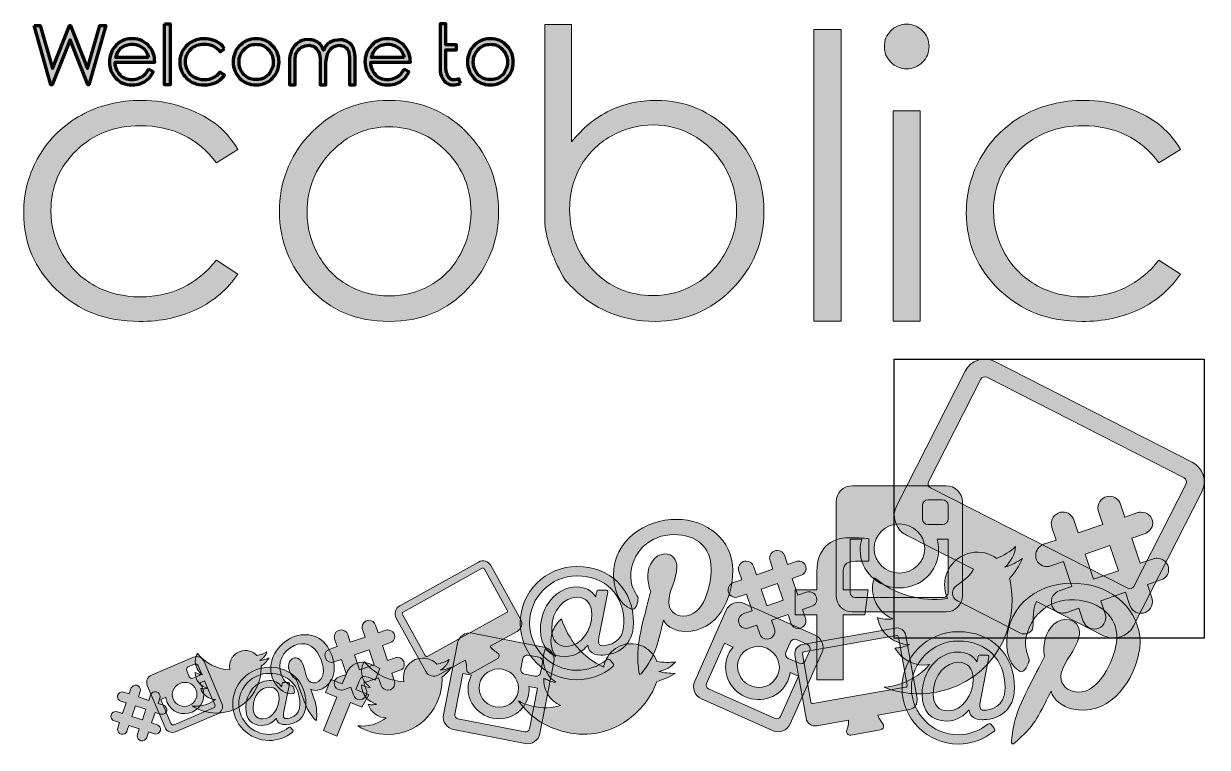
# Model space of a CAD drawing. Header units: inches. Extents: x 42 to 596, y -579 to -240.
import ezdxf

# ---------------------------------------------------------------- set-up
doc = ezdxf.new("R2010")
doc.units = ezdxf.units.IN
doc.header["$MEASUREMENT"] = 0
doc.layers.add('Layer 1', color=7, linetype='Continuous')
picture_1 = doc.add_image_def('image1.png', size_in_pixel=(605, 545))

# ---------------------------------------------------------------- blocks, each defined once
blk = doc.blocks.new('block 2')
at = {"layer": 'Layer 1', "true_color": 0xe27d35}
h = blk.add_hatch(color=23, dxfattribs=at)
h.dxf.hatch_style = 2
h.paths.add_polyline_path([(46.78, -240.99), (49.63, -240.99), (55.31, -261.09), (63.28, -240.99), (63.88, -240.99), (71.78, -261.09), (77.55, -240.99), (80.39, -240.99), (72.4, -268.87), (71.86, -268.87), (63.6, -247.78), (55.16, -268.87), (54.65, -268.87)])
h = blk.add_hatch(color=23, dxfattribs=at)
h.dxf.hatch_style = 2
h.paths.add_polyline_path([(107.8, -240.24), (110.47, -240.24), (110.47, -268.84), (107.8, -268.84)])
h = blk.add_hatch(color=23, dxfattribs=at)
h.dxf.hatch_style = 2
edge = h.paths.add_edge_path()
edge.add_spline(control_points=[(246.55, -268.12), (245.17, -268.65), (243.94, -268.89), (242.86, -268.86), (240.83, -268.74), (239.23, -267.69), (238.05, -265.7), (237.27, -264.37), (236.93, -262.99), (237.01, -261.56), (237.01, -261.56), (237.01, -240.15), (237.01, -240.15), (237.01, -240.15), (239.68, -240.15), (239.68, -240.15), (239.68, -240.15), (239.68, -250.11), (239.68, -250.11), (239.68, -250.11), (244.59, -250.11), (244.59, -250.11), (244.59, -250.11), (244.59, -252.39), (244.59, -252.39), (244.59, -252.39), (239.7, -252.39), (239.7, -252.39), (239.7, -252.39), (239.7, -261.11), (239.7, -261.11), (240.03, -263.83), (240.76, -265.49), (241.88, -266.09), (243.14, -266.68), (244.41, -266.62), (245.72, -265.92), (246.06, -266.86), (246.33, -267.6), (246.55, -268.12)], knot_values=[0, 0, 0, 0, 1, 1, 1, 2, 2, 2, 3, 3, 3, 4, 4, 4, 5, 5, 5, 6, 6, 6, 7, 7, 7, 8, 8, 8, 9, 9, 9, 10, 10, 10, 11, 11, 11, 12, 12, 12, 13, 13, 13, 13], degree=3, periodic=1)
h = blk.add_hatch(color=23, dxfattribs=at)
h.dxf.hatch_style = 2
edge = h.paths.add_edge_path()
edge.add_spline(control_points=[(100.38, -261.5), (100.38, -261.5), (102.59, -262.69), (102.59, -262.69), (101.88, -264.13), (101.04, -265.29), (100.08, -266.17), (99.11, -267.04), (98.03, -267.71), (96.82, -268.17), (95.62, -268.63), (94.26, -268.86), (92.74, -268.86), (89.38, -268.86), (86.76, -267.76), (84.87, -265.56), (82.97, -263.36), (82.03, -260.87), (82.03, -258.1), (82.03, -255.48), (82.83, -253.15), (84.43, -251.11), (86.46, -248.5), (89.19, -247.2), (92.61, -247.2), (96.11, -247.2), (98.91, -248.53), (101.02, -251.2), (102.51, -253.08), (103.26, -255.43), (103.27, -258.23), (103.27, -258.23), (84.75, -258.23), (84.75, -258.23), (84.8, -260.64), (85.57, -262.61), (87.05, -264.15), (88.53, -265.68), (90.35, -266.45), (92.52, -266.45), (93.57, -266.45), (94.59, -266.26), (95.58, -265.89), (96.57, -265.52), (97.41, -265.04), (98.11, -264.44), (98.81, -263.84), (99.56, -262.86), (100.38, -261.5)], knot_values=[0, 0, 0, 0, 1, 1, 1, 2, 2, 2, 3, 3, 3, 4, 4, 4, 5, 5, 5, 6, 6, 6, 7, 7, 7, 8, 8, 8, 9, 9, 9, 10, 10, 10, 11, 11, 11, 12, 12, 12, 13, 13, 13, 14, 14, 14, 15, 15, 15, 16, 16, 16, 16], degree=3, periodic=1)
edge = h.paths.add_edge_path()
edge.add_spline(control_points=[(100.38, -255.96), (100.02, -254.54), (99.51, -253.41), (98.83, -252.57), (98.16, -251.72), (97.26, -251.04), (96.15, -250.52), (95.03, -250), (93.86, -249.74), (92.63, -249.74), (90.61, -249.74), (88.88, -250.39), (87.42, -251.69), (86.37, -252.64), (85.57, -254.07), (85.04, -255.96), (85.04, -255.96), (100.38, -255.96), (100.38, -255.96)], knot_values=[0, 0, 0, 0, 1, 1, 1, 2, 2, 2, 3, 3, 3, 4, 4, 4, 5, 5, 5, 6, 6, 6, 6], degree=3, periodic=1)
h = blk.add_hatch(color=23, dxfattribs=at)
h.dxf.hatch_style = 2
edge = h.paths.add_edge_path()
edge.add_spline(control_points=[(135.96, -252.01), (135.96, -252.01), (133.86, -253.33), (133.86, -253.33), (132.04, -250.9), (129.56, -249.68), (126.41, -249.68), (123.89, -249.68), (121.8, -250.49), (120.14, -252.1), (118.48, -253.72), (117.65, -255.69), (117.65, -258.01), (117.65, -259.51), (118.04, -260.93), (118.8, -262.27), (119.56, -263.6), (120.61, -264.63), (121.94, -265.36), (123.27, -266.09), (124.76, -266.45), (126.41, -266.45), (129.46, -266.45), (131.94, -265.25), (133.86, -262.84), (133.86, -262.84), (135.96, -264.21), (135.96, -264.21), (134.97, -265.69), (133.65, -266.83), (131.99, -267.64), (130.33, -268.45), (128.43, -268.86), (126.3, -268.86), (123.05, -268.86), (120.36, -267.82), (118.21, -265.75), (116.06, -263.69), (114.98, -261.17), (114.98, -258.21), (114.98, -256.21), (115.49, -254.35), (116.5, -252.64), (117.51, -250.93), (118.88, -249.59), (120.63, -248.64), (122.38, -247.68), (124.35, -247.2), (126.53, -247.2), (127.88, -247.2), (129.19, -247.4), (130.46, -247.82), (131.74, -248.23), (132.82, -248.77), (133.71, -249.44), (134.6, -250.12), (135.35, -250.97), (135.96, -252.01)], knot_values=[0, 0, 0, 0, 1, 1, 1, 2, 2, 2, 3, 3, 3, 4, 4, 4, 5, 5, 5, 6, 6, 6, 7, 7, 7, 8, 8, 8, 9, 9, 9, 10, 10, 10, 11, 11, 11, 12, 12, 12, 13, 13, 13, 14, 14, 14, 15, 15, 15, 16, 16, 16, 17, 17, 17, 18, 18, 18, 19, 19, 19, 19], degree=3, periodic=1)
h = blk.add_hatch(color=23, dxfattribs=at)
h.dxf.hatch_style = 2
edge = h.paths.add_edge_path()
edge.add_spline(control_points=[(150.78, -247.2), (153.95, -247.2), (156.58, -248.34), (158.67, -250.64), (160.57, -252.74), (161.51, -255.23), (161.51, -258.1), (161.51, -260.97), (160.51, -263.48), (158.51, -265.63), (156.5, -267.78), (153.92, -268.86), (150.78, -268.86), (147.62, -268.86), (145.04, -267.78), (143.04, -265.63), (141.04, -263.48), (140.04, -260.97), (140.04, -258.1), (140.04, -255.24), (140.99, -252.76), (142.88, -250.66), (144.98, -248.35), (147.61, -247.2), (150.78, -247.2)], knot_values=[0, 0, 0, 0, 1, 1, 1, 2, 2, 2, 3, 3, 3, 4, 4, 4, 5, 5, 5, 6, 6, 6, 7, 7, 7, 8, 8, 8, 8], degree=3, periodic=1)
edge = h.paths.add_edge_path()
edge.add_spline(control_points=[(150.78, -249.79), (148.58, -249.79), (146.7, -250.61), (145.12, -252.24), (143.54, -253.87), (142.75, -255.83), (142.75, -258.14), (142.75, -259.63), (143.11, -261.03), (143.83, -262.32), (144.55, -263.62), (145.53, -264.62), (146.76, -265.31), (147.98, -266.01), (149.32, -266.35), (150.78, -266.35), (152.26, -266.35), (153.61, -266.01), (154.83, -265.31), (156.05, -264.62), (157.02, -263.62), (157.73, -262.32), (158.45, -261.03), (158.81, -259.63), (158.81, -258.14), (158.81, -255.83), (158.02, -253.87), (156.44, -252.24), (154.86, -250.61), (152.97, -249.79), (150.78, -249.79)], knot_values=[0, 0, 0, 0, 1, 1, 1, 2, 2, 2, 3, 3, 3, 4, 4, 4, 5, 5, 5, 6, 6, 6, 7, 7, 7, 8, 8, 8, 9, 9, 9, 10, 10, 10, 10], degree=3, periodic=1)
h = blk.add_hatch(color=23, dxfattribs=at)
h.dxf.hatch_style = 2
edge = h.paths.add_edge_path()
edge.add_spline(control_points=[(166.36, -260.85), (166.36, -260.85), (166.36, -257.56), (166.36, -257.56), (166.59, -254.75), (167.18, -252.69), (168.13, -251.39), (168.92, -250.2), (169.95, -249.25), (171.23, -248.55), (172.56, -247.75), (174.17, -247.46), (176.06, -247.69), (177.05, -247.69), (177.95, -247.88), (178.76, -248.28), (179.57, -248.67), (180.26, -249.18), (180.82, -249.8), (181.38, -250.42), (181.88, -251.35), (182.31, -252.57), (182.84, -250.98), (183.78, -249.79), (185.11, -248.98), (186.44, -248.18), (188.13, -247.75), (190.18, -247.69), (191.61, -247.69), (192.87, -248.04), (193.96, -248.76), (195.05, -249.47), (195.86, -250.48), (196.4, -251.78), (196.93, -253.07), (197.2, -255.01), (197.2, -257.58), (197.2, -257.58), (197.2, -268.84), (197.2, -268.84), (197.2, -268.84), (194.49, -268.84), (194.49, -268.84), (194.49, -268.84), (194.49, -257.58), (194.49, -257.58), (194.49, -255.37), (194.33, -253.85), (194.02, -253.03), (193.71, -252.2), (193.17, -251.53), (192.4, -251.02), (191.64, -250.52), (190.72, -250.26), (189.64, -250.26), (187.61, -250.4), (185.98, -251.38), (184.77, -253.21), (184.21, -253.99), (183.78, -255.71), (183.49, -258.38), (183.49, -258.38), (183.49, -268.84), (183.49, -268.84), (183.49, -268.84), (180.84, -268.84), (180.84, -268.84), (180.84, -268.84), (180.84, -258.27), (180.84, -258.27), (180.84, -255.79), (180.56, -254.1), (180.01, -253.2), (179.46, -252.31), (178.8, -251.59), (178.04, -251.06), (177.27, -250.53), (176.45, -250.26), (175.58, -250.26), (174.35, -250.26), (173.17, -250.58), (172.04, -251.2), (170.91, -251.83), (170.1, -252.77), (169.6, -254.01), (169.1, -255.26), (168.9, -257.29), (169, -260.09), (169, -260.09), (169, -268.84), (169, -268.84), (169, -268.84), (166.36, -268.84), (166.36, -268.84), (166.36, -268.84), (166.36, -260.85), (166.36, -260.85)], knot_values=[0, 0, 0, 0, 1, 1, 1, 2, 2, 2, 3, 3, 3, 4, 4, 4, 5, 5, 5, 6, 6, 6, 7, 7, 7, 8, 8, 8, 9, 9, 9, 10, 10, 10, 11, 11, 11, 12, 12, 12, 13, 13, 13, 14, 14, 14, 15, 15, 15, 16, 16, 16, 17, 17, 17, 18, 18, 18, 19, 19, 19, 20, 20, 20, 21, 21, 21, 22, 22, 22, 23, 23, 23, 24, 24, 24, 25, 25, 25, 26, 26, 26, 27, 27, 27, 28, 28, 28, 29, 29, 29, 30, 30, 30, 31, 31, 31, 32, 32, 32, 32], degree=3, periodic=1)
h = blk.add_hatch(color=23, dxfattribs=at)
h.dxf.hatch_style = 2
edge = h.paths.add_edge_path()
edge.add_spline(control_points=[(220.11, -261.5), (220.11, -261.5), (222.33, -262.69), (222.33, -262.69), (221.62, -264.13), (220.78, -265.29), (219.81, -266.17), (218.85, -267.04), (217.76, -267.71), (216.56, -268.17), (215.36, -268.63), (214, -268.86), (212.48, -268.86), (209.12, -268.86), (206.5, -267.76), (204.6, -265.56), (202.71, -263.36), (201.76, -260.87), (201.76, -258.1), (201.76, -255.48), (202.57, -253.15), (204.17, -251.11), (206.2, -248.5), (208.93, -247.2), (212.35, -247.2), (215.85, -247.2), (218.65, -248.53), (220.75, -251.2), (222.24, -253.08), (223, -255.43), (223.01, -258.23), (223.01, -258.23), (204.49, -258.23), (204.49, -258.23), (204.54, -260.64), (205.3, -262.61), (206.78, -264.15), (208.26, -265.68), (210.09, -266.45), (212.25, -266.45), (213.31, -266.45), (214.33, -266.26), (215.32, -265.89), (216.31, -265.52), (217.15, -265.04), (217.85, -264.44), (218.54, -263.84), (219.3, -262.86), (220.11, -261.5)], knot_values=[0, 0, 0, 0, 1, 1, 1, 2, 2, 2, 3, 3, 3, 4, 4, 4, 5, 5, 5, 6, 6, 6, 7, 7, 7, 8, 8, 8, 9, 9, 9, 10, 10, 10, 11, 11, 11, 12, 12, 12, 13, 13, 13, 14, 14, 14, 15, 15, 15, 16, 16, 16, 16], degree=3, periodic=1)
edge = h.paths.add_edge_path()
edge.add_spline(control_points=[(220.11, -255.96), (219.76, -254.54), (219.25, -253.41), (218.57, -252.57), (217.89, -251.72), (217, -251.04), (215.88, -250.52), (214.77, -250), (213.6, -249.74), (212.37, -249.74), (210.35, -249.74), (208.61, -250.39), (207.16, -251.69), (206.11, -252.64), (205.31, -254.07), (204.77, -255.96), (204.77, -255.96), (220.11, -255.96), (220.11, -255.96)], knot_values=[0, 0, 0, 0, 1, 1, 1, 2, 2, 2, 3, 3, 3, 4, 4, 4, 5, 5, 5, 6, 6, 6, 6], degree=3, periodic=1)
h = blk.add_hatch(color=23, dxfattribs=at)
h.dxf.hatch_style = 2
edge = h.paths.add_edge_path()
edge.add_spline(control_points=[(260.51, -247.2), (263.68, -247.2), (266.32, -248.34), (268.41, -250.64), (270.3, -252.74), (271.25, -255.23), (271.25, -258.1), (271.25, -260.97), (270.25, -263.48), (268.24, -265.63), (266.23, -267.78), (263.66, -268.86), (260.51, -268.86), (257.36, -268.86), (254.78, -267.78), (252.78, -265.63), (250.78, -263.48), (249.78, -260.97), (249.78, -258.1), (249.78, -255.24), (250.73, -252.76), (252.62, -250.66), (254.71, -248.35), (257.34, -247.2), (260.51, -247.2)], knot_values=[0, 0, 0, 0, 1, 1, 1, 2, 2, 2, 3, 3, 3, 4, 4, 4, 5, 5, 5, 6, 6, 6, 7, 7, 7, 8, 8, 8, 8], degree=3, periodic=1)
edge = h.paths.add_edge_path()
edge.add_spline(control_points=[(260.51, -249.79), (258.32, -249.79), (256.43, -250.61), (254.85, -252.24), (253.28, -253.87), (252.49, -255.83), (252.49, -258.14), (252.49, -259.63), (252.85, -261.03), (253.57, -262.32), (254.29, -263.62), (255.26, -264.62), (256.49, -265.31), (257.72, -266.01), (259.06, -266.35), (260.51, -266.35), (261.99, -266.35), (263.34, -266.01), (264.56, -265.31), (265.79, -264.62), (266.76, -263.62), (267.47, -262.32), (268.18, -261.03), (268.54, -259.63), (268.54, -258.14), (268.54, -255.83), (267.75, -253.87), (266.17, -252.24), (264.59, -250.61), (262.71, -249.79), (260.51, -249.79)], knot_values=[0, 0, 0, 0, 1, 1, 1, 2, 2, 2, 3, 3, 3, 4, 4, 4, 5, 5, 5, 6, 6, 6, 7, 7, 7, 8, 8, 8, 9, 9, 9, 10, 10, 10, 10], degree=3, periodic=1)
at = {"layer": 'Layer 1', "color": 23, "lineweight": 70, "true_color": 0xe27d35}
for points in [[(46.78, -240.99), (49.63, -240.99), (55.31, -261.09), (63.28, -240.99), (63.88, -240.99), (71.78, -261.09), (77.55, -240.99), (80.39, -240.99), (72.4, -268.87), (71.86, -268.87), (63.6, -247.78), (55.16, -268.87), (54.65, -268.87), (46.78, -240.99)], [(107.8, -240.24), (110.47, -240.24), (110.47, -268.84), (107.8, -268.84), (107.8, -240.24)]]:
    blk.add_lwpolyline(points, dxfattribs=at)
for points, knots in [([(246.55, -268.12), (245.17, -268.65), (243.94, -268.89), (242.86, -268.86), (240.83, -268.74), (239.23, -267.69), (238.05, -265.7), (237.27, -264.37), (236.93, -262.99), (237.01, -261.56), (237.01, -261.56), (237.01, -240.15), (237.01, -240.15), (237.01, -240.15), (239.68, -240.15), (239.68, -240.15), (239.68, -240.15), (239.68, -250.11), (239.68, -250.11), (239.68, -250.11), (244.59, -250.11), (244.59, -250.11), (244.59, -250.11), (244.59, -252.39), (244.59, -252.39), (244.59, -252.39), (239.7, -252.39), (239.7, -252.39), (239.7, -252.39), (239.7, -261.11), (239.7, -261.11), (240.03, -263.83), (240.76, -265.49), (241.88, -266.09), (243.14, -266.68), (244.41, -266.62), (245.72, -265.92), (246.06, -266.86), (246.33, -267.6), (246.55, -268.12)], [0, 0, 0, 0, 1, 1, 1, 2, 2, 2, 3, 3, 3, 4, 4, 4, 5, 5, 5, 6, 6, 6, 7, 7, 7, 8, 8, 8, 9, 9, 9, 10, 10, 10, 11, 11, 11, 12, 12, 12, 13, 13, 13, 13]), ([(100.38, -261.5), (100.38, -261.5), (102.59, -262.69), (102.59, -262.69), (101.88, -264.13), (101.04, -265.29), (100.08, -266.17), (99.11, -267.04), (98.03, -267.71), (96.82, -268.17), (95.62, -268.63), (94.26, -268.86), (92.74, -268.86), (89.38, -268.86), (86.76, -267.76), (84.87, -265.56), (82.97, -263.36), (82.03, -260.87), (82.03, -258.1), (82.03, -255.48), (82.83, -253.15), (84.43, -251.11), (86.46, -248.5), (89.19, -247.2), (92.61, -247.2), (96.11, -247.2), (98.91, -248.53), (101.02, -251.2), (102.51, -253.08), (103.26, -255.43), (103.27, -258.23), (103.27, -258.23), (84.75, -258.23), (84.75, -258.23), (84.8, -260.64), (85.57, -262.61), (87.05, -264.15), (88.53, -265.68), (90.35, -266.45), (92.52, -266.45), (93.57, -266.45), (94.59, -266.26), (95.58, -265.89), (96.57, -265.52), (97.41, -265.04), (98.11, -264.44), (98.81, -263.84), (99.56, -262.86), (100.38, -261.5)], [0, 0, 0, 0, 1, 1, 1, 2, 2, 2, 3, 3, 3, 4, 4, 4, 5, 5, 5, 6, 6, 6, 7, 7, 7, 8, 8, 8, 9, 9, 9, 10, 10, 10, 11, 11, 11, 12, 12, 12, 13, 13, 13, 14, 14, 14, 15, 15, 15, 16, 16, 16, 16]), ([(135.96, -252.01), (135.96, -252.01), (133.86, -253.33), (133.86, -253.33), (132.04, -250.9), (129.56, -249.68), (126.41, -249.68), (123.89, -249.68), (121.8, -250.49), (120.14, -252.1), (118.48, -253.72), (117.65, -255.69), (117.65, -258.01), (117.65, -259.51), (118.04, -260.93), (118.8, -262.27), (119.56, -263.6), (120.61, -264.63), (121.94, -265.36), (123.27, -266.09), (124.76, -266.45), (126.41, -266.45), (129.46, -266.45), (131.94, -265.25), (133.86, -262.84), (133.86, -262.84), (135.96, -264.21), (135.96, -264.21), (134.97, -265.69), (133.65, -266.83), (131.99, -267.64), (130.33, -268.45), (128.43, -268.86), (126.3, -268.86), (123.05, -268.86), (120.36, -267.82), (118.21, -265.75), (116.06, -263.69), (114.98, -261.17), (114.98, -258.21), (114.98, -256.21), (115.49, -254.35), (116.5, -252.64), (117.51, -250.93), (118.88, -249.59), (120.63, -248.64), (122.38, -247.68), (124.35, -247.2), (126.53, -247.2), (127.88, -247.2), (129.19, -247.4), (130.46, -247.82), (131.74, -248.23), (132.82, -248.77), (133.71, -249.44), (134.6, -250.12), (135.35, -250.97), (135.96, -252.01)], [0, 0, 0, 0, 1, 1, 1, 2, 2, 2, 3, 3, 3, 4, 4, 4, 5, 5, 5, 6, 6, 6, 7, 7, 7, 8, 8, 8, 9, 9, 9, 10, 10, 10, 11, 11, 11, 12, 12, 12, 13, 13, 13, 14, 14, 14, 15, 15, 15, 16, 16, 16, 17, 17, 17, 18, 18, 18, 19, 19, 19, 19]), ([(150.78, -247.2), (153.95, -247.2), (156.58, -248.34), (158.67, -250.64), (160.57, -252.74), (161.51, -255.23), (161.51, -258.1), (161.51, -260.97), (160.51, -263.48), (158.51, -265.63), (156.5, -267.78), (153.92, -268.86), (150.78, -268.86), (147.62, -268.86), (145.04, -267.78), (143.04, -265.63), (141.04, -263.48), (140.04, -260.97), (140.04, -258.1), (140.04, -255.24), (140.99, -252.76), (142.88, -250.66), (144.98, -248.35), (147.61, -247.2), (150.78, -247.2)], [0, 0, 0, 0, 1, 1, 1, 2, 2, 2, 3, 3, 3, 4, 4, 4, 5, 5, 5, 6, 6, 6, 7, 7, 7, 8, 8, 8, 8]), ([(166.36, -260.85), (166.36, -260.85), (166.36, -257.56), (166.36, -257.56), (166.59, -254.75), (167.18, -252.69), (168.13, -251.39), (168.92, -250.2), (169.95, -249.25), (171.23, -248.55), (172.56, -247.75), (174.17, -247.46), (176.06, -247.69), (177.05, -247.69), (177.95, -247.88), (178.76, -248.28), (179.57, -248.67), (180.26, -249.18), (180.82, -249.8), (181.38, -250.42), (181.88, -251.35), (182.31, -252.57), (182.84, -250.98), (183.78, -249.79), (185.11, -248.98), (186.44, -248.18), (188.13, -247.75), (190.18, -247.69), (191.61, -247.69), (192.87, -248.04), (193.96, -248.76), (195.05, -249.47), (195.86, -250.48), (196.4, -251.78), (196.93, -253.07), (197.2, -255.01), (197.2, -257.58), (197.2, -257.58), (197.2, -268.84), (197.2, -268.84), (197.2, -268.84), (194.49, -268.84), (194.49, -268.84), (194.49, -268.84), (194.49, -257.58), (194.49, -257.58), (194.49, -255.37), (194.33, -253.85), (194.02, -253.03), (193.71, -252.2), (193.17, -251.53), (192.4, -251.02), (191.64, -250.52), (190.72, -250.26), (189.64, -250.26), (187.61, -250.4), (185.98, -251.38), (184.77, -253.21), (184.21, -253.99), (183.78, -255.71), (183.49, -258.38), (183.49, -258.38), (183.49, -268.84), (183.49, -268.84), (183.49, -268.84), (180.84, -268.84), (180.84, -268.84), (180.84, -268.84), (180.84, -258.27), (180.84, -258.27), (180.84, -255.79), (180.56, -254.1), (180.01, -253.2), (179.46, -252.31), (178.8, -251.59), (178.04, -251.06), (177.27, -250.53), (176.45, -250.26), (175.58, -250.26), (174.35, -250.26), (173.17, -250.58), (172.04, -251.2), (170.91, -251.83), (170.1, -252.77), (169.6, -254.01), (169.1, -255.26), (168.9, -257.29), (169, -260.09), (169, -260.09), (169, -268.84), (169, -268.84), (169, -268.84), (166.36, -268.84), (166.36, -268.84), (166.36, -268.84), (166.36, -260.85), (166.36, -260.85)], [0, 0, 0, 0, 1, 1, 1, 2, 2, 2, 3, 3, 3, 4, 4, 4, 5, 5, 5, 6, 6, 6, 7, 7, 7, 8, 8, 8, 9, 9, 9, 10, 10, 10, 11, 11, 11, 12, 12, 12, 13, 13, 13, 14, 14, 14, 15, 15, 15, 16, 16, 16, 17, 17, 17, 18, 18, 18, 19, 19, 19, 20, 20, 20, 21, 21, 21, 22, 22, 22, 23, 23, 23, 24, 24, 24, 25, 25, 25, 26, 26, 26, 27, 27, 27, 28, 28, 28, 29, 29, 29, 30, 30, 30, 31, 31, 31, 32, 32, 32, 32]), ([(220.11, -261.5), (220.11, -261.5), (222.33, -262.69), (222.33, -262.69), (221.62, -264.13), (220.78, -265.29), (219.81, -266.17), (218.85, -267.04), (217.76, -267.71), (216.56, -268.17), (215.36, -268.63), (214, -268.86), (212.48, -268.86), (209.12, -268.86), (206.5, -267.76), (204.6, -265.56), (202.71, -263.36), (201.76, -260.87), (201.76, -258.1), (201.76, -255.48), (202.57, -253.15), (204.17, -251.11), (206.2, -248.5), (208.93, -247.2), (212.35, -247.2), (215.85, -247.2), (218.65, -248.53), (220.75, -251.2), (222.24, -253.08), (223, -255.43), (223.01, -258.23), (223.01, -258.23), (204.49, -258.23), (204.49, -258.23), (204.54, -260.64), (205.3, -262.61), (206.78, -264.15), (208.26, -265.68), (210.09, -266.45), (212.25, -266.45), (213.31, -266.45), (214.33, -266.26), (215.32, -265.89), (216.31, -265.52), (217.15, -265.04), (217.85, -264.44), (218.54, -263.84), (219.3, -262.86), (220.11, -261.5)], [0, 0, 0, 0, 1, 1, 1, 2, 2, 2, 3, 3, 3, 4, 4, 4, 5, 5, 5, 6, 6, 6, 7, 7, 7, 8, 8, 8, 9, 9, 9, 10, 10, 10, 11, 11, 11, 12, 12, 12, 13, 13, 13, 14, 14, 14, 15, 15, 15, 16, 16, 16, 16]), ([(260.51, -247.2), (263.68, -247.2), (266.32, -248.34), (268.41, -250.64), (270.3, -252.74), (271.25, -255.23), (271.25, -258.1), (271.25, -260.97), (270.25, -263.48), (268.24, -265.63), (266.23, -267.78), (263.66, -268.86), (260.51, -268.86), (257.36, -268.86), (254.78, -267.78), (252.78, -265.63), (250.78, -263.48), (249.78, -260.97), (249.78, -258.1), (249.78, -255.24), (250.73, -252.76), (252.62, -250.66), (254.71, -248.35), (257.34, -247.2), (260.51, -247.2)], [0, 0, 0, 0, 1, 1, 1, 2, 2, 2, 3, 3, 3, 4, 4, 4, 5, 5, 5, 6, 6, 6, 7, 7, 7, 8, 8, 8, 8]), ([(100.38, -255.96), (100.02, -254.54), (99.51, -253.41), (98.83, -252.57), (98.16, -251.72), (97.26, -251.04), (96.15, -250.52), (95.03, -250), (93.86, -249.74), (92.63, -249.74), (90.61, -249.74), (88.88, -250.39), (87.42, -251.69), (86.37, -252.64), (85.57, -254.07), (85.04, -255.96), (85.04, -255.96), (100.38, -255.96), (100.38, -255.96)], [0, 0, 0, 0, 1, 1, 1, 2, 2, 2, 3, 3, 3, 4, 4, 4, 5, 5, 5, 6, 6, 6, 6]), ([(150.78, -249.79), (148.58, -249.79), (146.7, -250.61), (145.12, -252.24), (143.54, -253.87), (142.75, -255.83), (142.75, -258.14), (142.75, -259.63), (143.11, -261.03), (143.83, -262.32), (144.55, -263.62), (145.53, -264.62), (146.76, -265.31), (147.98, -266.01), (149.32, -266.35), (150.78, -266.35), (152.26, -266.35), (153.61, -266.01), (154.83, -265.31), (156.05, -264.62), (157.02, -263.62), (157.73, -262.32), (158.45, -261.03), (158.81, -259.63), (158.81, -258.14), (158.81, -255.83), (158.02, -253.87), (156.44, -252.24), (154.86, -250.61), (152.97, -249.79), (150.78, -249.79)], [0, 0, 0, 0, 1, 1, 1, 2, 2, 2, 3, 3, 3, 4, 4, 4, 5, 5, 5, 6, 6, 6, 7, 7, 7, 8, 8, 8, 9, 9, 9, 10, 10, 10, 10]), ([(220.11, -255.96), (219.76, -254.54), (219.25, -253.41), (218.57, -252.57), (217.89, -251.72), (217, -251.04), (215.88, -250.52), (214.77, -250), (213.6, -249.74), (212.37, -249.74), (210.35, -249.74), (208.61, -250.39), (207.16, -251.69), (206.11, -252.64), (205.31, -254.07), (204.77, -255.96), (204.77, -255.96), (220.11, -255.96), (220.11, -255.96)], [0, 0, 0, 0, 1, 1, 1, 2, 2, 2, 3, 3, 3, 4, 4, 4, 5, 5, 5, 6, 6, 6, 6]), ([(260.51, -249.79), (258.32, -249.79), (256.43, -250.61), (254.85, -252.24), (253.28, -253.87), (252.49, -255.83), (252.49, -258.14), (252.49, -259.63), (252.85, -261.03), (253.57, -262.32), (254.29, -263.62), (255.26, -264.62), (256.49, -265.31), (257.72, -266.01), (259.06, -266.35), (260.51, -266.35), (261.99, -266.35), (263.34, -266.01), (264.56, -265.31), (265.79, -264.62), (266.76, -263.62), (267.47, -262.32), (268.18, -261.03), (268.54, -259.63), (268.54, -258.14), (268.54, -255.83), (267.75, -253.87), (266.17, -252.24), (264.59, -250.61), (262.71, -249.79), (260.51, -249.79)], [0, 0, 0, 0, 1, 1, 1, 2, 2, 2, 3, 3, 3, 4, 4, 4, 5, 5, 5, 6, 6, 6, 7, 7, 7, 8, 8, 8, 9, 9, 9, 10, 10, 10, 10])]:
    blk.add_open_spline(points, degree=3, knots=knots, dxfattribs=at)
blk = doc.blocks.new('block 4')
at = {"layer": 'Layer 1', "true_color": 0x4bc2c3}
h = blk.add_hatch(color=133, dxfattribs=at)
h.dxf.hatch_style = 2
edge = h.paths.add_edge_path()
edge.add_spline(control_points=[(295.66, -360.41), (290.26, -351.42), (287.03, -342.58), (285.95, -333.89), (285.95, -271.5), (285.95, -240.37), (285.95, -240.48), (285.95, -240.48), (298.54, -240.48), (298.54, -240.48), (298.54, -240.48), (298.54, -295.5), (298.54, -295.5), (303.87, -288.97), (309.83, -284.1), (316.43, -280.89), (323.02, -277.69), (330.24, -276.08), (338.09, -276.08), (352, -276.08), (363.89, -281.15), (373.78, -291.28), (383.67, -301.41), (388.61, -313.69), (388.61, -328.14), (388.61, -342.34), (383.64, -354.48), (373.69, -364.55), (363.74, -374.61), (351.76, -379.65), (337.73, -379.65), (329.7, -379.65), (322.16, -378.11), (315.12, -375.02), (308.08, -371.93), (301.59, -367.06), (295.66, -360.41)], knot_values=[0, 0, 0, 0, 1, 1, 1, 2, 2, 2, 3, 3, 3, 4, 4, 4, 5, 5, 5, 6, 6, 6, 7, 7, 7, 8, 8, 8, 9, 9, 9, 10, 10, 10, 11, 11, 11, 12, 12, 12, 12], degree=3, periodic=1)
edge = h.paths.add_edge_path()
edge.add_spline(control_points=[(336.65, -367.51), (343.78, -367.51), (350.33, -365.76), (356.3, -362.25), (362.26, -358.75), (367.01, -353.88), (370.55, -347.65), (374.08, -341.41), (375.85, -334.76), (375.85, -327.69), (375.85, -320.74), (374.07, -314.07), (370.5, -307.68), (366.93, -301.3), (362.14, -296.36), (356.12, -292.85), (350.09, -289.34), (343.67, -287.59), (336.83, -287.59), (329.88, -287.59), (323.29, -289.34), (317.05, -292.85), (310.82, -296.36), (306.03, -301.12), (302.67, -307.15), (299.31, -313.17), (297.64, -319.9), (297.64, -327.33), (297.64, -338.78), (301.41, -348.33), (308.96, -356.01), (316.52, -363.68), (325.74, -367.51), (336.65, -367.51)], knot_values=[0, 0, 0, 0, 1, 1, 1, 2, 2, 2, 3, 3, 3, 4, 4, 4, 5, 5, 5, 6, 6, 6, 7, 7, 7, 8, 8, 8, 9, 9, 9, 10, 10, 10, 11, 11, 11, 11], degree=3, periodic=1)
h = blk.add_hatch(color=133, dxfattribs=at)
h.dxf.hatch_style = 2
h.paths.add_polyline_path([(412.08, -242.82), (424.84, -242.82), (424.84, -379.56), (412.08, -379.56)])
h = blk.add_hatch(color=133, dxfattribs=at)
h.dxf.hatch_style = 2
edge = h.paths.add_edge_path()
edge.add_spline(control_points=[(455.5, -240.39), (458.38, -240.39), (460.85, -241.41), (462.92, -243.45), (464.99, -245.49), (466.02, -247.95), (466.02, -250.82), (466.02, -253.7), (464.99, -256.17), (462.92, -258.24), (460.85, -260.31), (458.38, -261.34), (455.5, -261.34), (452.62, -261.34), (450.17, -260.31), (448.13, -258.24), (446.09, -256.17), (445.07, -253.7), (445.07, -250.82), (445.07, -247.95), (446.09, -245.49), (448.13, -243.45), (450.17, -241.41), (452.62, -240.39), (455.5, -240.39)], knot_values=[0, 0, 0, 0, 1, 1, 1, 2, 2, 2, 3, 3, 3, 4, 4, 4, 5, 5, 5, 6, 6, 6, 7, 7, 7, 8, 8, 8, 8], degree=3, periodic=1)
h.paths.add_polyline_path([(449.21, -280.94), (461.88, -280.94), (461.88, -379.56), (449.21, -379.56)])
h = blk.add_hatch(color=133, dxfattribs=at)
h.dxf.hatch_style = 2
edge = h.paths.add_edge_path()
edge.add_spline(control_points=[(142.2, -299.1), (142.2, -299.1), (132.13, -305.39), (132.13, -305.39), (123.44, -293.77), (111.57, -287.95), (96.53, -287.95), (84.48, -287.95), (74.49, -291.82), (66.55, -299.55), (58.61, -307.28), (54.64, -316.69), (54.64, -327.78), (54.64, -334.97), (56.46, -341.76), (60.12, -348.14), (63.78, -354.52), (68.78, -359.45), (75.13, -362.93), (81.49, -366.4), (88.62, -368.14), (96.53, -368.14), (111.09, -368.14), (122.96, -362.39), (132.13, -350.88), (132.13, -350.88), (142.2, -357.44), (142.2, -357.44), (137.46, -364.52), (131.13, -369.98), (123.19, -373.85), (115.24, -377.72), (106.18, -379.65), (95.99, -379.65), (80.47, -379.65), (67.57, -374.7), (57.29, -364.82), (47.01, -354.93), (41.87, -342.91), (41.87, -328.77), (41.87, -319.18), (44.28, -310.29), (49.11, -302.11), (53.93, -293.93), (60.53, -287.55), (68.89, -282.96), (77.25, -278.38), (86.64, -276.08), (97.07, -276.08), (103.54, -276.08), (109.82, -277.07), (115.9, -279.05), (121.99, -281.03), (127.16, -283.62), (131.41, -286.83), (135.67, -290.03), (139.26, -294.12), (142.2, -299.1)], knot_values=[0, 0, 0, 0, 1, 1, 1, 2, 2, 2, 3, 3, 3, 4, 4, 4, 5, 5, 5, 6, 6, 6, 7, 7, 7, 8, 8, 8, 9, 9, 9, 10, 10, 10, 11, 11, 11, 12, 12, 12, 13, 13, 13, 14, 14, 14, 15, 15, 15, 16, 16, 16, 17, 17, 17, 18, 18, 18, 19, 19, 19, 19], degree=3, periodic=1)
h = blk.add_hatch(color=133, dxfattribs=at)
h.dxf.hatch_style = 2
edge = h.paths.add_edge_path()
edge.add_spline(control_points=[(213.04, -276.08), (228.2, -276.08), (240.79, -281.57), (250.8, -292.54), (259.85, -302.6), (264.37, -314.5), (264.37, -328.23), (264.37, -341.95), (259.58, -353.95), (249.99, -364.23), (240.4, -374.51), (228.08, -379.65), (213.04, -379.65), (197.94, -379.65), (185.61, -374.51), (176.05, -364.23), (166.49, -353.95), (161.71, -341.95), (161.71, -328.23), (161.71, -314.56), (166.23, -302.69), (175.28, -292.63), (185.29, -281.6), (197.88, -276.08), (213.04, -276.08)], knot_values=[0, 0, 0, 0, 1, 1, 1, 2, 2, 2, 3, 3, 3, 4, 4, 4, 5, 5, 5, 6, 6, 6, 7, 7, 7, 8, 8, 8, 8], degree=3, periodic=1)
edge = h.paths.add_edge_path()
edge.add_spline(control_points=[(213.04, -288.49), (202.55, -288.49), (193.53, -292.39), (185.98, -300.18), (178.43, -307.97), (174.65, -317.38), (174.65, -328.41), (174.65, -335.54), (176.38, -342.21), (179.82, -348.41), (183.27, -354.61), (187.93, -359.38), (193.8, -362.7), (199.68, -366.03), (206.09, -367.69), (213.04, -367.69), (220.11, -367.69), (226.57, -366.03), (232.41, -362.7), (238.26, -359.38), (242.89, -354.61), (246.3, -348.41), (249.72, -342.21), (251.43, -335.54), (251.43, -328.41), (251.43, -317.38), (247.65, -307.97), (240.1, -300.18), (232.55, -292.39), (223.53, -288.49), (213.04, -288.49)], knot_values=[0, 0, 0, 0, 1, 1, 1, 2, 2, 2, 3, 3, 3, 4, 4, 4, 5, 5, 5, 6, 6, 6, 7, 7, 7, 8, 8, 8, 9, 9, 9, 10, 10, 10, 10], degree=3, periodic=1)
h = blk.add_hatch(color=133, dxfattribs=at)
h.dxf.hatch_style = 2
edge = h.paths.add_edge_path()
edge.add_spline(control_points=[(583.79, -299.1), (583.79, -299.1), (573.72, -305.39), (573.72, -305.39), (565.03, -293.77), (553.16, -287.95), (538.12, -287.95), (526.07, -287.95), (516.08, -291.82), (508.14, -299.55), (500.19, -307.28), (496.22, -316.69), (496.22, -327.78), (496.22, -334.97), (498.05, -341.76), (501.71, -348.14), (505.36, -354.52), (510.37, -359.45), (516.72, -362.93), (523.07, -366.4), (530.21, -368.14), (538.12, -368.14), (552.68, -368.14), (564.55, -362.39), (573.72, -350.88), (573.72, -350.88), (583.79, -357.44), (583.79, -357.44), (579.05, -364.52), (572.71, -369.98), (564.77, -373.85), (556.83, -377.72), (547.77, -379.65), (537.58, -379.65), (522.06, -379.65), (509.16, -374.7), (498.88, -364.82), (488.6, -354.93), (483.46, -342.91), (483.46, -328.77), (483.46, -319.18), (485.87, -310.29), (490.7, -302.11), (495.52, -293.93), (502.11, -287.55), (510.47, -282.96), (518.83, -278.38), (528.23, -276.08), (538.66, -276.08), (545.13, -276.08), (551.41, -277.07), (557.49, -279.05), (563.57, -281.03), (568.74, -283.62), (573, -286.83), (577.25, -290.03), (580.85, -294.12), (583.79, -299.1)], knot_values=[0, 0, 0, 0, 1, 1, 1, 2, 2, 2, 3, 3, 3, 4, 4, 4, 5, 5, 5, 6, 6, 6, 7, 7, 7, 8, 8, 8, 9, 9, 9, 10, 10, 10, 11, 11, 11, 12, 12, 12, 13, 13, 13, 14, 14, 14, 15, 15, 15, 16, 16, 16, 17, 17, 17, 18, 18, 18, 19, 19, 19, 19], degree=3, periodic=1)
at = {"layer": 'Layer 1', "lineweight": 0}
for points in [[(412.08, -242.82), (424.84, -242.82), (424.84, -379.56), (412.08, -379.56), (412.08, -242.82)], [(449.21, -280.94), (461.88, -280.94), (461.88, -379.56), (449.21, -379.56), (449.21, -280.94)]]:
    blk.add_lwpolyline(points, dxfattribs=at)
for points, knots in [([(295.66, -360.41), (290.26, -351.42), (287.03, -342.58), (285.95, -333.89), (285.95, -271.5), (285.95, -240.37), (285.95, -240.48), (285.95, -240.48), (298.54, -240.48), (298.54, -240.48), (298.54, -240.48), (298.54, -295.5), (298.54, -295.5), (303.87, -288.97), (309.83, -284.1), (316.43, -280.89), (323.02, -277.69), (330.24, -276.08), (338.09, -276.08), (352, -276.08), (363.89, -281.15), (373.78, -291.28), (383.67, -301.41), (388.61, -313.69), (388.61, -328.14), (388.61, -342.34), (383.64, -354.48), (373.69, -364.55), (363.74, -374.61), (351.76, -379.65), (337.73, -379.65), (329.7, -379.65), (322.16, -378.11), (315.12, -375.02), (308.08, -371.93), (301.59, -367.06), (295.66, -360.41)], [0, 0, 0, 0, 1, 1, 1, 2, 2, 2, 3, 3, 3, 4, 4, 4, 5, 5, 5, 6, 6, 6, 7, 7, 7, 8, 8, 8, 9, 9, 9, 10, 10, 10, 11, 11, 11, 12, 12, 12, 12]), ([(455.5, -240.39), (458.38, -240.39), (460.85, -241.41), (462.92, -243.45), (464.99, -245.49), (466.02, -247.95), (466.02, -250.82), (466.02, -253.7), (464.99, -256.17), (462.92, -258.24), (460.85, -260.31), (458.38, -261.34), (455.5, -261.34), (452.62, -261.34), (450.17, -260.31), (448.13, -258.24), (446.09, -256.17), (445.07, -253.7), (445.07, -250.82), (445.07, -247.95), (446.09, -245.49), (448.13, -243.45), (450.17, -241.41), (452.62, -240.39), (455.5, -240.39)], [0, 0, 0, 0, 1, 1, 1, 2, 2, 2, 3, 3, 3, 4, 4, 4, 5, 5, 5, 6, 6, 6, 7, 7, 7, 8, 8, 8, 8]), ([(142.2, -299.1), (142.2, -299.1), (132.13, -305.39), (132.13, -305.39), (123.44, -293.77), (111.57, -287.95), (96.53, -287.95), (84.48, -287.95), (74.49, -291.82), (66.55, -299.55), (58.61, -307.28), (54.64, -316.69), (54.64, -327.78), (54.64, -334.97), (56.46, -341.76), (60.12, -348.14), (63.78, -354.52), (68.78, -359.45), (75.13, -362.93), (81.49, -366.4), (88.62, -368.14), (96.53, -368.14), (111.09, -368.14), (122.96, -362.39), (132.13, -350.88), (132.13, -350.88), (142.2, -357.44), (142.2, -357.44), (137.46, -364.52), (131.13, -369.98), (123.19, -373.85), (115.24, -377.72), (106.18, -379.65), (95.99, -379.65), (80.47, -379.65), (67.57, -374.7), (57.29, -364.82), (47.01, -354.93), (41.87, -342.91), (41.87, -328.77), (41.87, -319.18), (44.28, -310.29), (49.11, -302.11), (53.93, -293.93), (60.53, -287.55), (68.89, -282.96), (77.25, -278.38), (86.64, -276.08), (97.07, -276.08), (103.54, -276.08), (109.82, -277.07), (115.9, -279.05), (121.99, -281.03), (127.16, -283.62), (131.41, -286.83), (135.67, -290.03), (139.26, -294.12), (142.2, -299.1)], [0, 0, 0, 0, 1, 1, 1, 2, 2, 2, 3, 3, 3, 4, 4, 4, 5, 5, 5, 6, 6, 6, 7, 7, 7, 8, 8, 8, 9, 9, 9, 10, 10, 10, 11, 11, 11, 12, 12, 12, 13, 13, 13, 14, 14, 14, 15, 15, 15, 16, 16, 16, 17, 17, 17, 18, 18, 18, 19, 19, 19, 19]), ([(213.04, -276.08), (228.2, -276.08), (240.79, -281.57), (250.8, -292.54), (259.85, -302.6), (264.37, -314.5), (264.37, -328.23), (264.37, -341.95), (259.58, -353.95), (249.99, -364.23), (240.4, -374.51), (228.08, -379.65), (213.04, -379.65), (197.94, -379.65), (185.61, -374.51), (176.05, -364.23), (166.49, -353.95), (161.71, -341.95), (161.71, -328.23), (161.71, -314.56), (166.23, -302.69), (175.28, -292.63), (185.29, -281.6), (197.88, -276.08), (213.04, -276.08)], [0, 0, 0, 0, 1, 1, 1, 2, 2, 2, 3, 3, 3, 4, 4, 4, 5, 5, 5, 6, 6, 6, 7, 7, 7, 8, 8, 8, 8]), ([(583.79, -299.1), (583.79, -299.1), (573.72, -305.39), (573.72, -305.39), (565.03, -293.77), (553.16, -287.95), (538.12, -287.95), (526.07, -287.95), (516.08, -291.82), (508.14, -299.55), (500.19, -307.28), (496.22, -316.69), (496.22, -327.78), (496.22, -334.97), (498.05, -341.76), (501.71, -348.14), (505.36, -354.52), (510.37, -359.45), (516.72, -362.93), (523.07, -366.4), (530.21, -368.14), (538.12, -368.14), (552.68, -368.14), (564.55, -362.39), (573.72, -350.88), (573.72, -350.88), (583.79, -357.44), (583.79, -357.44), (579.05, -364.52), (572.71, -369.98), (564.77, -373.85), (556.83, -377.72), (547.77, -379.65), (537.58, -379.65), (522.06, -379.65), (509.16, -374.7), (498.88, -364.82), (488.6, -354.93), (483.46, -342.91), (483.46, -328.77), (483.46, -319.18), (485.87, -310.29), (490.7, -302.11), (495.52, -293.93), (502.11, -287.55), (510.47, -282.96), (518.83, -278.38), (528.23, -276.08), (538.66, -276.08), (545.13, -276.08), (551.41, -277.07), (557.49, -279.05), (563.57, -281.03), (568.74, -283.62), (573, -286.83), (577.25, -290.03), (580.85, -294.12), (583.79, -299.1)], [0, 0, 0, 0, 1, 1, 1, 2, 2, 2, 3, 3, 3, 4, 4, 4, 5, 5, 5, 6, 6, 6, 7, 7, 7, 8, 8, 8, 9, 9, 9, 10, 10, 10, 11, 11, 11, 12, 12, 12, 13, 13, 13, 14, 14, 14, 15, 15, 15, 16, 16, 16, 17, 17, 17, 18, 18, 18, 19, 19, 19, 19]), ([(336.65, -367.51), (343.78, -367.51), (350.33, -365.76), (356.3, -362.25), (362.26, -358.75), (367.01, -353.88), (370.55, -347.65), (374.08, -341.41), (375.85, -334.76), (375.85, -327.69), (375.85, -320.74), (374.07, -314.07), (370.5, -307.68), (366.93, -301.3), (362.14, -296.36), (356.12, -292.85), (350.09, -289.34), (343.67, -287.59), (336.83, -287.59), (329.88, -287.59), (323.29, -289.34), (317.05, -292.85), (310.82, -296.36), (306.03, -301.12), (302.67, -307.15), (299.31, -313.17), (297.64, -319.9), (297.64, -327.33), (297.64, -338.78), (301.41, -348.33), (308.96, -356.01), (316.52, -363.68), (325.74, -367.51), (336.65, -367.51)], [0, 0, 0, 0, 1, 1, 1, 2, 2, 2, 3, 3, 3, 4, 4, 4, 5, 5, 5, 6, 6, 6, 7, 7, 7, 8, 8, 8, 9, 9, 9, 10, 10, 10, 11, 11, 11, 11]), ([(213.04, -288.49), (202.55, -288.49), (193.53, -292.39), (185.98, -300.18), (178.43, -307.97), (174.65, -317.38), (174.65, -328.41), (174.65, -335.54), (176.38, -342.21), (179.82, -348.41), (183.27, -354.61), (187.93, -359.38), (193.8, -362.7), (199.68, -366.03), (206.09, -367.69), (213.04, -367.69), (220.11, -367.69), (226.57, -366.03), (232.41, -362.7), (238.26, -359.38), (242.89, -354.61), (246.3, -348.41), (249.72, -342.21), (251.43, -335.54), (251.43, -328.41), (251.43, -317.38), (247.65, -307.97), (240.1, -300.18), (232.55, -292.39), (223.53, -288.49), (213.04, -288.49)], [0, 0, 0, 0, 1, 1, 1, 2, 2, 2, 3, 3, 3, 4, 4, 4, 5, 5, 5, 6, 6, 6, 7, 7, 7, 8, 8, 8, 9, 9, 9, 10, 10, 10, 10])]:
    blk.add_open_spline(points, degree=3, knots=knots, dxfattribs=at)
blk = doc.blocks.new('block 6')
at = {"layer": 'Layer 1'}
image = blk.add_image(picture_1, insert=(449.71, -528.1), size_in_units=(145.2, 130.8), dxfattribs=at)
blk = doc.blocks.new('block 7')
at = {"layer": 'Layer 1', "true_color": 0xe27d35}
h = blk.add_hatch(color=23, dxfattribs=at)
h.dxf.hatch_style = 2
edge = h.paths.add_edge_path()
edge.add_spline(control_points=[(561.75, -522.32), (559.16, -527.41), (552.89, -529.45), (547.8, -526.86), (547.8, -526.86), (516.38, -510.85), (516.38, -510.85), (513.87, -515.76), (515.45, -521.8), (514.42, -523.82), (513.39, -525.84), (510.86, -526.66), (508.84, -525.63), (508.84, -525.63), (479.26, -510.56), (479.26, -510.56), (477.24, -509.53), (476.42, -507), (477.45, -504.98), (478.54, -502.85), (484.24, -500.8), (486.8, -495.78), (486.8, -495.78), (455.37, -479.76), (455.37, -479.76), (450.29, -477.17), (448.25, -470.89), (450.84, -465.81), (450.84, -465.81), (482.86, -402.96), (482.86, -402.96), (485.45, -397.88), (491.73, -395.83), (496.82, -398.43), (496.82, -398.43), (589.25, -445.52), (589.25, -445.52), (594.33, -448.11), (596.37, -454.39), (593.78, -459.47), (593.78, -459.47), (561.75, -522.32), (561.75, -522.32)], knot_values=[0, 0, 0, 0, 1, 1, 1, 2, 2, 2, 3, 3, 3, 4, 4, 4, 5, 5, 5, 6, 6, 6, 7, 7, 7, 8, 8, 8, 9, 9, 9, 10, 10, 10, 11, 11, 11, 12, 12, 12, 13, 13, 13, 14, 14, 14, 14], degree=3, periodic=1)
edge = h.paths.add_edge_path()
edge.add_spline(control_points=[(586.38, -455.71), (586.88, -454.72), (586.46, -453.41), (585.48, -452.91), (585.48, -452.91), (493.05, -405.82), (493.05, -405.82), (492.07, -405.32), (490.76, -405.74), (490.26, -406.73), (490.26, -406.73), (465.77, -454.79), (465.77, -454.79), (465.27, -455.77), (465.69, -457.08), (466.68, -457.58), (466.68, -457.58), (559.1, -504.67), (559.1, -504.67), (560.09, -505.17), (561.39, -504.75), (561.89, -503.77), (561.89, -503.77), (586.38, -455.71), (586.38, -455.71)], knot_values=[0, 0, 0, 0, 1, 1, 1, 2, 2, 2, 3, 3, 3, 4, 4, 4, 5, 5, 5, 6, 6, 6, 7, 7, 7, 8, 8, 8, 8], degree=3, periodic=1)
at = {"layer": 'Layer 1', "lineweight": 0}
for points, knots in [([(561.75, -522.32), (559.16, -527.41), (552.89, -529.45), (547.8, -526.86), (547.8, -526.86), (516.38, -510.85), (516.38, -510.85), (513.87, -515.76), (515.45, -521.8), (514.42, -523.82), (513.39, -525.84), (510.86, -526.66), (508.84, -525.63), (508.84, -525.63), (479.26, -510.56), (479.26, -510.56), (477.24, -509.53), (476.42, -507), (477.45, -504.98), (478.54, -502.85), (484.24, -500.8), (486.8, -495.78), (486.8, -495.78), (455.37, -479.76), (455.37, -479.76), (450.29, -477.17), (448.25, -470.89), (450.84, -465.81), (450.84, -465.81), (482.86, -402.96), (482.86, -402.96), (485.45, -397.88), (491.73, -395.83), (496.82, -398.43), (496.82, -398.43), (589.25, -445.52), (589.25, -445.52), (594.33, -448.11), (596.37, -454.39), (593.78, -459.47), (593.78, -459.47), (561.75, -522.32), (561.75, -522.32)], [0, 0, 0, 0, 1, 1, 1, 2, 2, 2, 3, 3, 3, 4, 4, 4, 5, 5, 5, 6, 6, 6, 7, 7, 7, 8, 8, 8, 9, 9, 9, 10, 10, 10, 11, 11, 11, 12, 12, 12, 13, 13, 13, 14, 14, 14, 14]), ([(586.38, -455.71), (586.88, -454.72), (586.46, -453.41), (585.48, -452.91), (585.48, -452.91), (493.05, -405.82), (493.05, -405.82), (492.07, -405.32), (490.76, -405.74), (490.26, -406.73), (490.26, -406.73), (465.77, -454.79), (465.77, -454.79), (465.27, -455.77), (465.69, -457.08), (466.68, -457.58), (466.68, -457.58), (559.1, -504.67), (559.1, -504.67), (560.09, -505.17), (561.39, -504.75), (561.89, -503.77), (561.89, -503.77), (586.38, -455.71), (586.38, -455.71)], [0, 0, 0, 0, 1, 1, 1, 2, 2, 2, 3, 3, 3, 4, 4, 4, 5, 5, 5, 6, 6, 6, 7, 7, 7, 8, 8, 8, 8])]:
    blk.add_open_spline(points, degree=3, knots=knots, dxfattribs=at)
blk = doc.blocks.new('block 5')
at = {"layer": 'Layer 1'}
for name in ['block 7', 'block 6']:
    blk.add_blockref(name, (0, 0), dxfattribs=at)
blk = doc.blocks.new('block 8')
at = {"layer": 'Layer 1', "true_color": 0x49c1c4}
h = blk.add_hatch(color=133, dxfattribs=at)
h.dxf.hatch_style = 2
edge = h.paths.add_edge_path()
edge.add_spline(control_points=[(481.64, -508.16), (481.64, -512.32), (478.21, -515.75), (474.05, -515.75), (474.05, -515.75), (430.07, -515.75), (430.07, -515.75), (425.91, -515.75), (422.48, -512.32), (422.48, -508.16), (422.48, -508.16), (422.48, -464.18), (422.48, -464.18), (422.48, -460.02), (425.91, -456.59), (430.07, -456.59), (430.07, -456.59), (474.05, -456.59), (474.05, -456.59), (478.21, -456.59), (481.64, -460.02), (481.64, -464.18), (481.64, -464.18), (481.64, -508.16), (481.64, -508.16)], knot_values=[0, 0, 0, 0, 1, 1, 1, 2, 2, 2, 3, 3, 3, 4, 4, 4, 5, 5, 5, 6, 6, 6, 7, 7, 7, 8, 8, 8, 8], degree=3, periodic=1)
edge = h.paths.add_edge_path()
edge.add_spline(control_points=[(474.94, -481.62), (474.94, -481.62), (469.74, -481.62), (469.74, -481.62), (470.24, -483.2), (470.51, -484.94), (470.51, -486.67), (470.51, -496.53), (462.27, -504.5), (452.1, -504.5), (441.97, -504.5), (433.73, -496.53), (433.73, -486.67), (433.73, -484.94), (434, -483.2), (434.5, -481.62), (434.5, -481.62), (429.07, -481.62), (429.07, -481.62), (429.07, -481.62), (429.07, -506.58), (429.07, -506.58), (429.07, -507.89), (430.11, -508.93), (431.42, -508.93), (431.42, -508.93), (472.59, -508.93), (472.59, -508.93), (473.9, -508.93), (474.94, -507.89), (474.94, -506.58), (474.94, -506.58), (474.94, -481.62), (474.94, -481.62)], knot_values=[0, 0, 0, 0, 1, 1, 1, 2, 2, 2, 3, 3, 3, 4, 4, 4, 5, 5, 5, 6, 6, 6, 7, 7, 7, 8, 8, 8, 9, 9, 9, 10, 10, 10, 11, 11, 11, 11], degree=3, periodic=1)
edge = h.paths.add_edge_path()
edge.add_spline(control_points=[(452.1, -474.54), (445.55, -474.54), (440.24, -479.7), (440.24, -486.05), (440.24, -492.41), (445.55, -497.57), (452.1, -497.57), (458.68, -497.57), (464, -492.41), (464, -486.05), (464, -479.7), (458.68, -474.54), (452.1, -474.54)], knot_values=[0, 0, 0, 0, 1, 1, 1, 2, 2, 2, 3, 3, 3, 4, 4, 4, 4], degree=3, periodic=1)
edge = h.paths.add_edge_path()
edge.add_spline(control_points=[(474.94, -465.83), (474.94, -464.37), (473.74, -463.18), (472.28, -463.18), (472.28, -463.18), (465.58, -463.18), (465.58, -463.18), (464.12, -463.18), (462.92, -464.37), (462.92, -465.83), (462.92, -465.83), (462.92, -472.19), (462.92, -472.19), (462.92, -473.65), (464.12, -474.85), (465.58, -474.85), (465.58, -474.85), (472.28, -474.85), (472.28, -474.85), (473.74, -474.85), (474.94, -473.65), (474.94, -472.19), (474.94, -472.19), (474.94, -465.83), (474.94, -465.83)], knot_values=[0, 0, 0, 0, 1, 1, 1, 2, 2, 2, 3, 3, 3, 4, 4, 4, 5, 5, 5, 6, 6, 6, 7, 7, 7, 8, 8, 8, 8], degree=3, periodic=1)
at = {"layer": 'Layer 1', "lineweight": 0}
for points, knots in [([(481.64, -508.16), (481.64, -512.32), (478.21, -515.75), (474.05, -515.75), (474.05, -515.75), (430.07, -515.75), (430.07, -515.75), (425.91, -515.75), (422.48, -512.32), (422.48, -508.16), (422.48, -508.16), (422.48, -464.18), (422.48, -464.18), (422.48, -460.02), (425.91, -456.59), (430.07, -456.59), (430.07, -456.59), (474.05, -456.59), (474.05, -456.59), (478.21, -456.59), (481.64, -460.02), (481.64, -464.18), (481.64, -464.18), (481.64, -508.16), (481.64, -508.16)], [0, 0, 0, 0, 1, 1, 1, 2, 2, 2, 3, 3, 3, 4, 4, 4, 5, 5, 5, 6, 6, 6, 7, 7, 7, 8, 8, 8, 8]), ([(474.94, -465.83), (474.94, -464.37), (473.74, -463.18), (472.28, -463.18), (472.28, -463.18), (465.58, -463.18), (465.58, -463.18), (464.12, -463.18), (462.92, -464.37), (462.92, -465.83), (462.92, -465.83), (462.92, -472.19), (462.92, -472.19), (462.92, -473.65), (464.12, -474.85), (465.58, -474.85), (465.58, -474.85), (472.28, -474.85), (472.28, -474.85), (473.74, -474.85), (474.94, -473.65), (474.94, -472.19), (474.94, -472.19), (474.94, -465.83), (474.94, -465.83)], [0, 0, 0, 0, 1, 1, 1, 2, 2, 2, 3, 3, 3, 4, 4, 4, 5, 5, 5, 6, 6, 6, 7, 7, 7, 8, 8, 8, 8]), ([(452.1, -474.54), (445.55, -474.54), (440.24, -479.7), (440.24, -486.05), (440.24, -492.41), (445.55, -497.57), (452.1, -497.57), (458.68, -497.57), (464, -492.41), (464, -486.05), (464, -479.7), (458.68, -474.54), (452.1, -474.54)], [0, 0, 0, 0, 1, 1, 1, 2, 2, 2, 3, 3, 3, 4, 4, 4, 4]), ([(474.94, -481.62), (474.94, -481.62), (469.74, -481.62), (469.74, -481.62), (470.24, -483.2), (470.51, -484.94), (470.51, -486.67), (470.51, -496.53), (462.27, -504.5), (452.1, -504.5), (441.97, -504.5), (433.73, -496.53), (433.73, -486.67), (433.73, -484.94), (434, -483.2), (434.5, -481.62), (434.5, -481.62), (429.07, -481.62), (429.07, -481.62), (429.07, -481.62), (429.07, -506.58), (429.07, -506.58), (429.07, -507.89), (430.11, -508.93), (431.42, -508.93), (431.42, -508.93), (472.59, -508.93), (472.59, -508.93), (473.9, -508.93), (474.94, -507.89), (474.94, -506.58), (474.94, -506.58), (474.94, -481.62), (474.94, -481.62)], [0, 0, 0, 0, 1, 1, 1, 2, 2, 2, 3, 3, 3, 4, 4, 4, 5, 5, 5, 6, 6, 6, 7, 7, 7, 8, 8, 8, 9, 9, 9, 10, 10, 10, 11, 11, 11, 11])]:
    blk.add_open_spline(points, degree=3, knots=knots, dxfattribs=at)
blk = doc.blocks.new('block 9')
at = {"layer": 'Layer 1', "true_color": 0x5d5d5d}
h = blk.add_hatch(color=251, dxfattribs=at)
h.dxf.hatch_style = 2
edge = h.paths.add_edge_path()
edge.add_spline(control_points=[(578.22, -495.89), (578.22, -498.29), (576.98, -499.97), (574.74, -500.75), (574.74, -500.75), (568.31, -502.96), (568.31, -502.96), (568.31, -502.96), (570.4, -509.21), (570.4, -509.21), (570.59, -509.77), (570.66, -510.37), (570.66, -510.96), (570.66, -513.92), (568.27, -516.39), (565.32, -516.39), (562.96, -516.39), (560.87, -514.93), (560.12, -512.68), (560.12, -512.68), (558.06, -506.51), (558.06, -506.51), (558.06, -506.51), (546.47, -510.48), (546.47, -510.48), (546.47, -510.48), (548.52, -516.61), (548.52, -516.61), (548.71, -517.17), (548.82, -517.77), (548.82, -518.37), (548.82, -521.29), (546.43, -523.79), (543.44, -523.79), (541.08, -523.79), (539.02, -522.33), (538.28, -520.09), (538.28, -520.09), (536.22, -513.99), (536.22, -513.99), (536.22, -513.99), (530.5, -515.98), (530.5, -515.98), (529.9, -516.16), (529.26, -516.31), (528.63, -516.31), (525.6, -516.31), (523.32, -514.07), (523.32, -511.04), (523.32, -508.72), (524.81, -506.63), (527.02, -505.88), (527.02, -505.88), (532.85, -503.9), (532.85, -503.9), (532.85, -503.9), (528.93, -492.19), (528.93, -492.19), (528.93, -492.19), (523.09, -494.21), (523.09, -494.21), (522.49, -494.4), (521.9, -494.51), (521.3, -494.51), (518.3, -494.51), (515.99, -492.23), (515.99, -489.24), (515.99, -486.92), (517.48, -484.82), (519.69, -484.07), (519.69, -484.07), (525.56, -482.09), (525.56, -482.09), (525.56, -482.09), (523.58, -476.15), (523.58, -476.15), (523.39, -475.58), (523.28, -474.99), (523.28, -474.39), (523.28, -471.43), (525.67, -468.96), (528.67, -468.96), (531.02, -468.96), (533.08, -470.42), (533.83, -472.67), (533.83, -472.67), (535.85, -478.65), (535.85, -478.65), (535.85, -478.65), (547.44, -474.72), (547.44, -474.72), (547.44, -474.72), (545.42, -468.74), (545.42, -468.74), (545.23, -468.18), (545.12, -467.58), (545.12, -466.98), (545.12, -464.03), (547.55, -461.56), (550.51, -461.56), (552.86, -461.56), (554.96, -463.06), (555.7, -465.26), (555.7, -465.26), (557.69, -471.28), (557.69, -471.28), (557.69, -471.28), (563.75, -469.23), (563.75, -469.23), (564.27, -469.08), (564.79, -469), (565.35, -469), (568.27, -469), (570.78, -471.17), (570.78, -474.16), (570.78, -476.48), (568.98, -478.43), (566.89, -479.14), (566.89, -479.14), (561.01, -481.16), (561.01, -481.16), (561.01, -481.16), (564.94, -492.97), (564.94, -492.97), (564.94, -492.97), (571.08, -490.88), (571.08, -490.88), (571.64, -490.69), (572.24, -490.58), (572.8, -490.58), (575.86, -490.58), (578.22, -492.83), (578.22, -495.89)], knot_values=[0, 0, 0, 0, 1, 1, 1, 2, 2, 2, 3, 3, 3, 4, 4, 4, 5, 5, 5, 6, 6, 6, 7, 7, 7, 8, 8, 8, 9, 9, 9, 10, 10, 10, 11, 11, 11, 12, 12, 12, 13, 13, 13, 14, 14, 14, 15, 15, 15, 16, 16, 16, 17, 17, 17, 18, 18, 18, 19, 19, 19, 20, 20, 20, 21, 21, 21, 22, 22, 22, 23, 23, 23, 24, 24, 24, 25, 25, 25, 26, 26, 26, 27, 27, 27, 28, 28, 28, 29, 29, 29, 30, 30, 30, 31, 31, 31, 32, 32, 32, 33, 33, 33, 34, 34, 34, 35, 35, 35, 36, 36, 36, 37, 37, 37, 38, 38, 38, 39, 39, 39, 40, 40, 40, 41, 41, 41, 42, 42, 42, 43, 43, 43, 44, 44, 44, 44], degree=3, periodic=1)
h.paths.add_polyline_path([(554.69, -496.45), (550.77, -484.67), (539.17, -488.67), (543.1, -500.38)])
at = {"layer": 'Layer 1', "lineweight": 0}
blk.add_lwpolyline([(554.69, -496.45), (550.77, -484.67), (539.17, -488.67), (543.1, -500.38), (554.69, -496.45)], dxfattribs=at)
blk.add_open_spline([(578.22, -495.89), (578.22, -498.29), (576.98, -499.97), (574.74, -500.75), (574.74, -500.75), (568.31, -502.96), (568.31, -502.96), (568.31, -502.96), (570.4, -509.21), (570.4, -509.21), (570.59, -509.77), (570.66, -510.37), (570.66, -510.96), (570.66, -513.92), (568.27, -516.39), (565.32, -516.39), (562.96, -516.39), (560.87, -514.93), (560.12, -512.68), (560.12, -512.68), (558.06, -506.51), (558.06, -506.51), (558.06, -506.51), (546.47, -510.48), (546.47, -510.48), (546.47, -510.48), (548.52, -516.61), (548.52, -516.61), (548.71, -517.17), (548.82, -517.77), (548.82, -518.37), (548.82, -521.29), (546.43, -523.79), (543.44, -523.79), (541.08, -523.79), (539.02, -522.33), (538.28, -520.09), (538.28, -520.09), (536.22, -513.99), (536.22, -513.99), (536.22, -513.99), (530.5, -515.98), (530.5, -515.98), (529.9, -516.16), (529.26, -516.31), (528.63, -516.31), (525.6, -516.31), (523.32, -514.07), (523.32, -511.04), (523.32, -508.72), (524.81, -506.63), (527.02, -505.88), (527.02, -505.88), (532.85, -503.9), (532.85, -503.9), (532.85, -503.9), (528.93, -492.19), (528.93, -492.19), (528.93, -492.19), (523.09, -494.21), (523.09, -494.21), (522.49, -494.4), (521.9, -494.51), (521.3, -494.51), (518.3, -494.51), (515.99, -492.23), (515.99, -489.24), (515.99, -486.92), (517.48, -484.82), (519.69, -484.07), (519.69, -484.07), (525.56, -482.09), (525.56, -482.09), (525.56, -482.09), (523.58, -476.15), (523.58, -476.15), (523.39, -475.58), (523.28, -474.99), (523.28, -474.39), (523.28, -471.43), (525.67, -468.96), (528.67, -468.96), (531.02, -468.96), (533.08, -470.42), (533.83, -472.67), (533.83, -472.67), (535.85, -478.65), (535.85, -478.65), (535.85, -478.65), (547.44, -474.72), (547.44, -474.72), (547.44, -474.72), (545.42, -468.74), (545.42, -468.74), (545.23, -468.18), (545.12, -467.58), (545.12, -466.98), (545.12, -464.03), (547.55, -461.56), (550.51, -461.56), (552.86, -461.56), (554.96, -463.06), (555.7, -465.26), (555.7, -465.26), (557.69, -471.28), (557.69, -471.28), (557.69, -471.28), (563.75, -469.23), (563.75, -469.23), (564.27, -469.08), (564.79, -469), (565.35, -469), (568.27, -469), (570.78, -471.17), (570.78, -474.16), (570.78, -476.48), (568.98, -478.43), (566.89, -479.14), (566.89, -479.14), (561.01, -481.16), (561.01, -481.16), (561.01, -481.16), (564.94, -492.97), (564.94, -492.97), (564.94, -492.97), (571.08, -490.88), (571.08, -490.88), (571.64, -490.69), (572.24, -490.58), (572.8, -490.58), (575.86, -490.58), (578.22, -492.83), (578.22, -495.89)], degree=3, knots=[0, 0, 0, 0, 1, 1, 1, 2, 2, 2, 3, 3, 3, 4, 4, 4, 5, 5, 5, 6, 6, 6, 7, 7, 7, 8, 8, 8, 9, 9, 9, 10, 10, 10, 11, 11, 11, 12, 12, 12, 13, 13, 13, 14, 14, 14, 15, 15, 15, 16, 16, 16, 17, 17, 17, 18, 18, 18, 19, 19, 19, 20, 20, 20, 21, 21, 21, 22, 22, 22, 23, 23, 23, 24, 24, 24, 25, 25, 25, 26, 26, 26, 27, 27, 27, 28, 28, 28, 29, 29, 29, 30, 30, 30, 31, 31, 31, 32, 32, 32, 33, 33, 33, 34, 34, 34, 35, 35, 35, 36, 36, 36, 37, 37, 37, 38, 38, 38, 39, 39, 39, 40, 40, 40, 41, 41, 41, 42, 42, 42, 43, 43, 43, 44, 44, 44, 44], dxfattribs=at)
blk = doc.blocks.new('block 11')
at = {"layer": 'Layer 1', "true_color": 0xe27d35}
h = blk.add_hatch(color=23, dxfattribs=at)
h.dxf.hatch_style = 2
edge = h.paths.add_edge_path()
edge.add_spline(control_points=[(437.82, -492), (437.82, -492), (431.54, -492), (431.54, -492), (426.62, -492), (425.7, -494.35), (425.7, -497.75), (425.7, -497.75), (425.7, -505.31), (425.7, -505.31), (425.7, -505.31), (437.42, -505.31), (437.42, -505.31), (437.42, -505.31), (435.86, -517.14), (435.86, -517.14), (435.86, -517.14), (425.7, -517.14), (425.7, -517.14), (425.7, -517.14), (425.7, -547.49), (425.7, -547.49), (425.7, -547.49), (413.47, -547.49), (413.47, -547.49), (413.47, -547.49), (413.47, -517.14), (413.47, -517.14), (413.47, -517.14), (403.27, -517.14), (403.27, -517.14), (403.27, -517.14), (403.27, -505.31), (403.27, -505.31), (403.27, -505.31), (413.47, -505.31), (413.47, -505.31), (413.47, -505.31), (413.47, -496.59), (413.47, -496.59), (413.47, -486.48), (419.67, -480.96), (428.7, -480.96), (433.02, -480.96), (436.74, -481.28), (437.82, -481.44), (437.82, -481.44), (437.82, -492), (437.82, -492)], knot_values=[0, 0, 0, 0, 1, 1, 1, 2, 2, 2, 3, 3, 3, 4, 4, 4, 5, 5, 5, 6, 6, 6, 7, 7, 7, 8, 8, 8, 9, 9, 9, 10, 10, 10, 11, 11, 11, 12, 12, 12, 13, 13, 13, 14, 14, 14, 15, 15, 15, 16, 16, 16, 16], degree=3, periodic=1)
at = {"layer": 'Layer 1', "lineweight": 0}
blk.add_open_spline([(437.82, -492), (437.82, -492), (431.54, -492), (431.54, -492), (426.62, -492), (425.7, -494.35), (425.7, -497.75), (425.7, -497.75), (425.7, -505.31), (425.7, -505.31), (425.7, -505.31), (437.42, -505.31), (437.42, -505.31), (437.42, -505.31), (435.86, -517.14), (435.86, -517.14), (435.86, -517.14), (425.7, -517.14), (425.7, -517.14), (425.7, -517.14), (425.7, -547.49), (425.7, -547.49), (425.7, -547.49), (413.47, -547.49), (413.47, -547.49), (413.47, -547.49), (413.47, -517.14), (413.47, -517.14), (413.47, -517.14), (403.27, -517.14), (403.27, -517.14), (403.27, -517.14), (403.27, -505.31), (403.27, -505.31), (403.27, -505.31), (413.47, -505.31), (413.47, -505.31), (413.47, -505.31), (413.47, -496.59), (413.47, -496.59), (413.47, -486.48), (419.67, -480.96), (428.7, -480.96), (433.02, -480.96), (436.74, -481.28), (437.82, -481.44), (437.82, -481.44), (437.82, -492), (437.82, -492)], degree=3, knots=[0, 0, 0, 0, 1, 1, 1, 2, 2, 2, 3, 3, 3, 4, 4, 4, 5, 5, 5, 6, 6, 6, 7, 7, 7, 8, 8, 8, 9, 9, 9, 10, 10, 10, 11, 11, 11, 12, 12, 12, 13, 13, 13, 14, 14, 14, 15, 15, 15, 16, 16, 16, 16], dxfattribs=at)
blk = doc.blocks.new('block 10')
at = {"layer": 'Layer 1'}
blk.add_blockref('block 11', (0, 0), dxfattribs=at)
blk = doc.blocks.new('block 13')
at = {"layer": 'Layer 1', "true_color": 0x49c1c4}
h = blk.add_hatch(color=133, dxfattribs=at)
h.dxf.hatch_style = 2
edge = h.paths.add_edge_path()
edge.add_spline(control_points=[(541.77, -503.24), (556.62, -506.67), (567.79, -520.01), (564.18, -535.66), (560.78, -550.37), (549.5, -564.95), (532.75, -561.08), (528.78, -560.17), (524.23, -557.02), (523.14, -552.89), (516.26, -566.29), (516.05, -568.49), (505.59, -577.53), (505.59, -577.53), (504.88, -577.61), (504.88, -577.61), (504.88, -577.61), (504.56, -577.04), (504.56, -577.04), (504.96, -574), (505.22, -570.96), (505.9, -567.99), (508.13, -558.34), (515.8, -545.41), (520.14, -536.55), (519.51, -533.87), (519.86, -530.86), (520.47, -528.21), (521.57, -523.43), (526.28, -518.14), (531.67, -519.39), (535.64, -520.3), (537.07, -523.82), (536.21, -527.56), (534.79, -533.71), (529.3, -538.52), (527.92, -544.47), (526.98, -548.54), (529.68, -552.16), (533.61, -553.06), (544.49, -555.57), (551.47, -540.65), (553.4, -532.28), (555.99, -521.07), (549.45, -513.13), (538.72, -510.65), (526.23, -507.77), (514.51, -514.53), (511.58, -527.2), (510.17, -533.3), (513.19, -537.29), (512.85, -538.75), (512.57, -539.98), (510.67, -544.13), (509.1, -543.77), (508.87, -543.71), (508.56, -543.54), (508.33, -543.44), (502.04, -539.84), (501.67, -530.24), (503.1, -524.05), (507.12, -506.6), (525.6, -499.5), (541.77, -503.24)], knot_values=[0, 0, 0, 0, 1, 1, 1, 2, 2, 2, 3, 3, 3, 4, 4, 4, 5, 5, 5, 6, 6, 6, 7, 7, 7, 8, 8, 8, 9, 9, 9, 10, 10, 10, 11, 11, 11, 12, 12, 12, 13, 13, 13, 14, 14, 14, 15, 15, 15, 16, 16, 16, 17, 17, 17, 18, 18, 18, 19, 19, 19, 20, 20, 20, 21, 21, 21, 21], degree=3, periodic=1)
at = {"layer": 'Layer 1', "lineweight": 0}
blk.add_open_spline([(541.77, -503.24), (556.62, -506.67), (567.79, -520.01), (564.18, -535.66), (560.78, -550.37), (549.5, -564.95), (532.75, -561.08), (528.78, -560.17), (524.23, -557.02), (523.14, -552.89), (516.26, -566.29), (516.05, -568.49), (505.59, -577.53), (505.59, -577.53), (504.88, -577.61), (504.88, -577.61), (504.88, -577.61), (504.56, -577.04), (504.56, -577.04), (504.96, -574), (505.22, -570.96), (505.9, -567.99), (508.13, -558.34), (515.8, -545.41), (520.14, -536.55), (519.51, -533.87), (519.86, -530.86), (520.47, -528.21), (521.57, -523.43), (526.28, -518.14), (531.67, -519.39), (535.64, -520.3), (537.07, -523.82), (536.21, -527.56), (534.79, -533.71), (529.3, -538.52), (527.92, -544.47), (526.98, -548.54), (529.68, -552.16), (533.61, -553.06), (544.49, -555.57), (551.47, -540.65), (553.4, -532.28), (555.99, -521.07), (549.45, -513.13), (538.72, -510.65), (526.23, -507.77), (514.51, -514.53), (511.58, -527.2), (510.17, -533.3), (513.19, -537.29), (512.85, -538.75), (512.57, -539.98), (510.67, -544.13), (509.1, -543.77), (508.87, -543.71), (508.56, -543.54), (508.33, -543.44), (502.04, -539.84), (501.67, -530.24), (503.1, -524.05), (507.12, -506.6), (525.6, -499.5), (541.77, -503.24)], degree=3, knots=[0, 0, 0, 0, 1, 1, 1, 2, 2, 2, 3, 3, 3, 4, 4, 4, 5, 5, 5, 6, 6, 6, 7, 7, 7, 8, 8, 8, 9, 9, 9, 10, 10, 10, 11, 11, 11, 12, 12, 12, 13, 13, 13, 14, 14, 14, 15, 15, 15, 16, 16, 16, 17, 17, 17, 18, 18, 18, 19, 19, 19, 20, 20, 20, 21, 21, 21, 21], dxfattribs=at)
blk = doc.blocks.new('block 12')
at = {"layer": 'Layer 1'}
blk.add_blockref('block 13', (0, 0), dxfattribs=at)
blk = doc.blocks.new('block 14')
at = {"layer": 'Layer 1', "true_color": 0x5d5d5d}
h = blk.add_hatch(color=251, dxfattribs=at)
h.dxf.hatch_style = 2
edge = h.paths.add_edge_path()
edge.add_spline(control_points=[(503.72, -500), (503.89, -500.64), (504.02, -501.3), (504.15, -501.95), (508.03, -521.92), (497.3, -547.88), (469.53, -553.28), (460.97, -554.95), (452.54, -554.01), (445.02, -551.01), (446.26, -550.91), (447.44, -550.73), (448.7, -550.49), (455.76, -549.12), (461.8, -545.47), (466.2, -540.39), (459.53, -541.54), (453.12, -538.27), (450.04, -532.66), (451, -532.62), (451.95, -532.53), (452.94, -532.34), (454.29, -532.08), (455.61, -531.62), (456.81, -531.05), (449.62, -530.99), (443.25, -525.92), (441.82, -518.58), (441.81, -518.54), (441.79, -518.44), (441.78, -518.39), (444.01, -519.13), (446.49, -519.37), (448.98, -518.99), (444.39, -517.06), (440.82, -512.95), (439.8, -507.71), (439.26, -504.91), (439.51, -502.19), (440.38, -499.69), (449.6, -507.41), (461.94, -511.23), (474.59, -509.44), (474.14, -508.37), (473.78, -507.23), (473.55, -506.06), (471.93, -497.73), (477.35, -489.64), (485.72, -488.02), (490.07, -487.17), (494.35, -488.23), (497.68, -490.64), (500.97, -489.32), (504, -487.42), (506.56, -485.13), (506.12, -488.86), (504.3, -492.27), (501.54, -494.75), (504.51, -493.83), (507.29, -492.41), (509.78, -490.72), (508.3, -494.11), (506.25, -497.27), (503.72, -500)], knot_values=[0, 0, 0, 0, 1, 1, 1, 2, 2, 2, 3, 3, 3, 4, 4, 4, 5, 5, 5, 6, 6, 6, 7, 7, 7, 8, 8, 8, 9, 9, 9, 10, 10, 10, 11, 11, 11, 12, 12, 12, 13, 13, 13, 14, 14, 14, 15, 15, 15, 16, 16, 16, 17, 17, 17, 18, 18, 18, 19, 19, 19, 20, 20, 20, 21, 21, 21, 21], degree=3, periodic=1)
at = {"layer": 'Layer 1', "lineweight": 0}
blk.add_open_spline([(503.72, -500), (503.89, -500.64), (504.02, -501.3), (504.15, -501.95), (508.03, -521.92), (497.3, -547.88), (469.53, -553.28), (460.97, -554.95), (452.54, -554.01), (445.02, -551.01), (446.26, -550.91), (447.44, -550.73), (448.7, -550.49), (455.76, -549.12), (461.8, -545.47), (466.2, -540.39), (459.53, -541.54), (453.12, -538.27), (450.04, -532.66), (451, -532.62), (451.95, -532.53), (452.94, -532.34), (454.29, -532.08), (455.61, -531.62), (456.81, -531.05), (449.62, -530.99), (443.25, -525.92), (441.82, -518.58), (441.81, -518.54), (441.79, -518.44), (441.78, -518.39), (444.01, -519.13), (446.49, -519.37), (448.98, -518.99), (444.39, -517.06), (440.82, -512.95), (439.8, -507.71), (439.26, -504.91), (439.51, -502.19), (440.38, -499.69), (449.6, -507.41), (461.94, -511.23), (474.59, -509.44), (474.14, -508.37), (473.78, -507.23), (473.55, -506.06), (471.93, -497.73), (477.35, -489.64), (485.72, -488.02), (490.07, -487.17), (494.35, -488.23), (497.68, -490.64), (500.97, -489.32), (504, -487.42), (506.56, -485.13), (506.12, -488.86), (504.3, -492.27), (501.54, -494.75), (504.51, -493.83), (507.29, -492.41), (509.78, -490.72), (508.3, -494.11), (506.25, -497.27), (503.72, -500)], degree=3, knots=[0, 0, 0, 0, 1, 1, 1, 2, 2, 2, 3, 3, 3, 4, 4, 4, 5, 5, 5, 6, 6, 6, 7, 7, 7, 8, 8, 8, 9, 9, 9, 10, 10, 10, 11, 11, 11, 12, 12, 12, 13, 13, 13, 14, 14, 14, 15, 15, 15, 16, 16, 16, 17, 17, 17, 18, 18, 18, 19, 19, 19, 20, 20, 20, 21, 21, 21, 21], dxfattribs=at)
blk = doc.blocks.new('block 16')
at = {"layer": 'Layer 1', "true_color": 0xe27d35}
h = blk.add_hatch(color=23, dxfattribs=at)
h.dxf.hatch_style = 2
edge = h.paths.add_edge_path()
edge.add_spline(control_points=[(491.89, -566.2), (491.44, -566.2), (491.27, -566.23), (490.79, -566.23), (488.67, -566.23), (486.99, -565.62), (485.92, -564.42), (485.27, -563.66), (484.9, -562.7), (484.79, -561.57), (482.67, -564.25), (478.96, -566.85), (474.33, -566.85), (466.96, -566.85), (462.75, -562.29), (462.75, -554.34), (462.75, -543.4), (470.32, -534.52), (479.58, -534.52), (483.59, -534.52), (486.82, -536.23), (488.53, -539.15), (488.53, -539.15), (488.6, -538.5), (488.6, -538.5), (488.6, -538.5), (488.98, -536.58), (488.98, -536.58), (489.01, -536.3), (489.25, -535.96), (489.49, -535.96), (489.49, -535.96), (493.54, -535.96), (493.54, -535.96), (493.71, -535.96), (493.88, -536.2), (493.98, -536.34), (494.08, -536.44), (494.12, -536.71), (494.08, -536.88), (494.08, -536.88), (489.97, -557.94), (489.97, -557.94), (489.83, -558.59), (489.8, -559.1), (489.8, -559.58), (489.8, -561.43), (490.35, -561.81), (491.75, -561.81), (494.08, -561.74), (501.63, -560.78), (501.63, -551.32), (501.63, -537.98), (493.02, -529.38), (479.68, -529.38), (467.58, -529.38), (457.74, -539.22), (457.74, -551.32), (457.74, -563.42), (467.58, -573.26), (479.68, -573.26), (484.72, -573.26), (489.66, -571.51), (493.57, -568.33), (494.05, -567.91), (494.74, -567.98), (495.11, -568.46), (495.11, -568.46), (496.52, -570.14), (496.52, -570.14), (496.69, -570.38), (496.79, -570.66), (496.76, -570.97), (496.72, -571.24), (496.59, -571.51), (496.35, -571.72), (491.68, -575.53), (485.75, -577.65), (479.68, -577.65), (465.18, -577.65), (453.35, -565.82), (453.35, -551.32), (453.35, -536.82), (465.18, -524.99), (479.68, -524.99), (495.42, -524.99), (506.02, -535.58), (506.02, -551.32), (506.02, -561.98), (498.4, -565.99), (491.89, -566.2)], knot_values=[0, 0, 0, 0, 1, 1, 1, 2, 2, 2, 3, 3, 3, 4, 4, 4, 5, 5, 5, 6, 6, 6, 7, 7, 7, 8, 8, 8, 9, 9, 9, 10, 10, 10, 11, 11, 11, 12, 12, 12, 13, 13, 13, 14, 14, 14, 15, 15, 15, 16, 16, 16, 17, 17, 17, 18, 18, 18, 19, 19, 19, 20, 20, 20, 21, 21, 21, 22, 22, 22, 23, 23, 23, 24, 24, 24, 25, 25, 25, 26, 26, 26, 27, 27, 27, 28, 28, 28, 29, 29, 29, 30, 30, 30, 30], degree=3, periodic=1)
edge = h.paths.add_edge_path()
edge.add_spline(control_points=[(479.79, -539.29), (474.09, -539.29), (467.99, -544.94), (467.99, -554.1), (467.99, -559.21), (470.53, -562.12), (474.99, -562.12), (481.88, -562.12), (486.68, -554.23), (486.68, -547.17), (486.68, -542.23), (484.11, -539.29), (479.79, -539.29)], knot_values=[0, 0, 0, 0, 1, 1, 1, 2, 2, 2, 3, 3, 3, 4, 4, 4, 4], degree=3, periodic=1)
at = {"layer": 'Layer 1', "lineweight": 0}
for points, knots in [([(491.89, -566.2), (491.44, -566.2), (491.27, -566.23), (490.79, -566.23), (488.67, -566.23), (486.99, -565.62), (485.92, -564.42), (485.27, -563.66), (484.9, -562.7), (484.79, -561.57), (482.67, -564.25), (478.96, -566.85), (474.33, -566.85), (466.96, -566.85), (462.75, -562.29), (462.75, -554.34), (462.75, -543.4), (470.32, -534.52), (479.58, -534.52), (483.59, -534.52), (486.82, -536.23), (488.53, -539.15), (488.53, -539.15), (488.6, -538.5), (488.6, -538.5), (488.6, -538.5), (488.98, -536.58), (488.98, -536.58), (489.01, -536.3), (489.25, -535.96), (489.49, -535.96), (489.49, -535.96), (493.54, -535.96), (493.54, -535.96), (493.71, -535.96), (493.88, -536.2), (493.98, -536.34), (494.08, -536.44), (494.12, -536.71), (494.08, -536.88), (494.08, -536.88), (489.97, -557.94), (489.97, -557.94), (489.83, -558.59), (489.8, -559.1), (489.8, -559.58), (489.8, -561.43), (490.35, -561.81), (491.75, -561.81), (494.08, -561.74), (501.63, -560.78), (501.63, -551.32), (501.63, -537.98), (493.02, -529.38), (479.68, -529.38), (467.58, -529.38), (457.74, -539.22), (457.74, -551.32), (457.74, -563.42), (467.58, -573.26), (479.68, -573.26), (484.72, -573.26), (489.66, -571.51), (493.57, -568.33), (494.05, -567.91), (494.74, -567.98), (495.11, -568.46), (495.11, -568.46), (496.52, -570.14), (496.52, -570.14), (496.69, -570.38), (496.79, -570.66), (496.76, -570.97), (496.72, -571.24), (496.59, -571.51), (496.35, -571.72), (491.68, -575.53), (485.75, -577.65), (479.68, -577.65), (465.18, -577.65), (453.35, -565.82), (453.35, -551.32), (453.35, -536.82), (465.18, -524.99), (479.68, -524.99), (495.42, -524.99), (506.02, -535.58), (506.02, -551.32), (506.02, -561.98), (498.4, -565.99), (491.89, -566.2)], [0, 0, 0, 0, 1, 1, 1, 2, 2, 2, 3, 3, 3, 4, 4, 4, 5, 5, 5, 6, 6, 6, 7, 7, 7, 8, 8, 8, 9, 9, 9, 10, 10, 10, 11, 11, 11, 12, 12, 12, 13, 13, 13, 14, 14, 14, 15, 15, 15, 16, 16, 16, 17, 17, 17, 18, 18, 18, 19, 19, 19, 20, 20, 20, 21, 21, 21, 22, 22, 22, 23, 23, 23, 24, 24, 24, 25, 25, 25, 26, 26, 26, 27, 27, 27, 28, 28, 28, 29, 29, 29, 30, 30, 30, 30]), ([(479.79, -539.29), (474.09, -539.29), (467.99, -544.94), (467.99, -554.1), (467.99, -559.21), (470.53, -562.12), (474.99, -562.12), (481.88, -562.12), (486.68, -554.23), (486.68, -547.17), (486.68, -542.23), (484.11, -539.29), (479.79, -539.29)], [0, 0, 0, 0, 1, 1, 1, 2, 2, 2, 3, 3, 3, 4, 4, 4, 4])]:
    blk.add_open_spline(points, degree=3, knots=knots, dxfattribs=at)
blk = doc.blocks.new('block 15')
at = {"layer": 'Layer 1'}
blk.add_blockref('block 16', (0, 0), dxfattribs=at)
blk = doc.blocks.new('block 18')
at = {"layer": 'Layer 1', "true_color": 0x49c1c4}
h = blk.add_hatch(color=133, dxfattribs=at)
h.dxf.hatch_style = 2
edge = h.paths.add_edge_path()
edge.add_spline(control_points=[(460.4, -556.35), (460.82, -558.74), (459.21, -561.03), (456.83, -561.45), (456.83, -561.45), (442.09, -564.05), (442.09, -564.05), (442.5, -566.36), (444.57, -568), (444.74, -568.95), (444.91, -569.9), (444.26, -570.82), (443.31, -570.99), (443.31, -570.99), (429.44, -573.43), (429.44, -573.43), (428.49, -573.6), (427.57, -572.96), (427.4, -572.01), (427.22, -571), (428.63, -568.86), (428.22, -566.5), (428.22, -566.5), (413.48, -569.1), (413.48, -569.1), (411.09, -569.52), (408.8, -567.91), (408.38, -565.53), (408.38, -565.53), (403.18, -536.05), (403.18, -536.05), (402.76, -533.67), (404.37, -531.37), (406.75, -530.95), (406.75, -530.95), (450.1, -523.31), (450.1, -523.31), (452.49, -522.89), (454.78, -524.49), (455.2, -526.88), (455.2, -526.88), (460.4, -556.35), (460.4, -556.35)], knot_values=[0, 0, 0, 0, 1, 1, 1, 2, 2, 2, 3, 3, 3, 4, 4, 4, 5, 5, 5, 6, 6, 6, 7, 7, 7, 8, 8, 8, 9, 9, 9, 10, 10, 10, 11, 11, 11, 12, 12, 12, 13, 13, 13, 14, 14, 14, 14], degree=3, periodic=1)
edge = h.paths.add_edge_path()
edge.add_spline(control_points=[(451.73, -527.49), (451.65, -527.03), (451.17, -526.69), (450.71, -526.77), (450.71, -526.77), (407.36, -534.42), (407.36, -534.42), (406.9, -534.5), (406.57, -534.98), (406.65, -535.44), (406.65, -535.44), (410.62, -557.98), (410.62, -557.98), (410.71, -558.44), (411.18, -558.78), (411.64, -558.69), (411.64, -558.69), (454.99, -551.05), (454.99, -551.05), (455.45, -550.97), (455.79, -550.49), (455.71, -550.03), (455.71, -550.03), (451.73, -527.49), (451.73, -527.49)], knot_values=[0, 0, 0, 0, 1, 1, 1, 2, 2, 2, 3, 3, 3, 4, 4, 4, 5, 5, 5, 6, 6, 6, 7, 7, 7, 8, 8, 8, 8], degree=3, periodic=1)
at = {"layer": 'Layer 1', "lineweight": 0}
for points, knots in [([(460.4, -556.35), (460.82, -558.74), (459.21, -561.03), (456.83, -561.45), (456.83, -561.45), (442.09, -564.05), (442.09, -564.05), (442.5, -566.36), (444.57, -568), (444.74, -568.95), (444.91, -569.9), (444.26, -570.82), (443.31, -570.99), (443.31, -570.99), (429.44, -573.43), (429.44, -573.43), (428.49, -573.6), (427.57, -572.96), (427.4, -572.01), (427.22, -571), (428.63, -568.86), (428.22, -566.5), (428.22, -566.5), (413.48, -569.1), (413.48, -569.1), (411.09, -569.52), (408.8, -567.91), (408.38, -565.53), (408.38, -565.53), (403.18, -536.05), (403.18, -536.05), (402.76, -533.67), (404.37, -531.37), (406.75, -530.95), (406.75, -530.95), (450.1, -523.31), (450.1, -523.31), (452.49, -522.89), (454.78, -524.49), (455.2, -526.88), (455.2, -526.88), (460.4, -556.35), (460.4, -556.35)], [0, 0, 0, 0, 1, 1, 1, 2, 2, 2, 3, 3, 3, 4, 4, 4, 5, 5, 5, 6, 6, 6, 7, 7, 7, 8, 8, 8, 9, 9, 9, 10, 10, 10, 11, 11, 11, 12, 12, 12, 13, 13, 13, 14, 14, 14, 14]), ([(451.73, -527.49), (451.65, -527.03), (451.17, -526.69), (450.71, -526.77), (450.71, -526.77), (407.36, -534.42), (407.36, -534.42), (406.9, -534.5), (406.57, -534.98), (406.65, -535.44), (406.65, -535.44), (410.62, -557.98), (410.62, -557.98), (410.71, -558.44), (411.18, -558.78), (411.64, -558.69), (411.64, -558.69), (454.99, -551.05), (454.99, -551.05), (455.45, -550.97), (455.79, -550.49), (455.71, -550.03), (455.71, -550.03), (451.73, -527.49), (451.73, -527.49)], [0, 0, 0, 0, 1, 1, 1, 2, 2, 2, 3, 3, 3, 4, 4, 4, 5, 5, 5, 6, 6, 6, 7, 7, 7, 8, 8, 8, 8])]:
    blk.add_open_spline(points, degree=3, knots=knots, dxfattribs=at)
blk = doc.blocks.new('block 17')
at = {"layer": 'Layer 1'}
blk.add_blockref('block 18', (0, 0), dxfattribs=at)
blk = doc.blocks.new('block 19')
at = {"layer": 'Layer 1', "true_color": 0x5d5d5d}
h = blk.add_hatch(color=251, dxfattribs=at)
h.dxf.hatch_style = 2
edge = h.paths.add_edge_path()
edge.add_spline(control_points=[(400.98, -568.16), (399.58, -571.31), (395.83, -572.75), (392.68, -571.34), (392.68, -571.34), (359.4, -556.52), (359.4, -556.52), (356.25, -555.12), (354.81, -551.37), (356.21, -548.22), (356.21, -548.22), (371.03, -514.94), (371.03, -514.94), (372.43, -511.79), (376.18, -510.35), (379.33, -511.75), (379.33, -511.75), (412.62, -526.57), (412.62, -526.57), (415.76, -527.97), (417.2, -531.72), (415.8, -534.87), (415.8, -534.87), (400.98, -568.16), (400.98, -568.16)], knot_values=[0, 0, 0, 0, 1, 1, 1, 2, 2, 2, 3, 3, 3, 4, 4, 4, 5, 5, 5, 6, 6, 6, 7, 7, 7, 8, 8, 8, 8], degree=3, periodic=1)
edge = h.paths.add_edge_path()
edge.add_spline(control_points=[(404.85, -545.82), (404.85, -545.82), (400.92, -544.06), (400.92, -544.06), (400.76, -545.43), (400.38, -546.83), (399.8, -548.14), (396.48, -555.6), (387.55, -558.86), (379.86, -555.44), (372.19, -552.02), (368.64, -543.21), (371.96, -535.75), (372.55, -534.44), (373.33, -533.22), (374.25, -532.19), (374.25, -532.19), (370.14, -530.36), (370.14, -530.36), (370.14, -530.36), (361.73, -549.25), (361.73, -549.25), (361.29, -550.24), (361.72, -551.38), (362.71, -551.82), (362.71, -551.82), (393.87, -565.69), (393.87, -565.69), (394.86, -566.13), (396, -565.7), (396.44, -564.71), (396.44, -564.71), (404.85, -545.82), (404.85, -545.82)], knot_values=[0, 0, 0, 0, 1, 1, 1, 2, 2, 2, 3, 3, 3, 4, 4, 4, 5, 5, 5, 6, 6, 6, 7, 7, 7, 8, 8, 8, 9, 9, 9, 10, 10, 10, 11, 11, 11, 11], degree=3, periodic=1)
edge = h.paths.add_edge_path()
edge.add_spline(control_points=[(389.95, -532.76), (385, -530.55), (379.24, -532.67), (377.1, -537.48), (374.96, -542.29), (377.24, -547.98), (382.19, -550.19), (387.18, -552.41), (392.94, -550.29), (395.08, -545.48), (397.22, -540.67), (394.94, -534.98), (389.95, -532.76)], knot_values=[0, 0, 0, 0, 1, 1, 1, 2, 2, 2, 3, 3, 3, 4, 4, 4, 4], degree=3, periodic=1)
edge = h.paths.add_edge_path()
edge.add_spline(control_points=[(410.17, -533.87), (410.67, -532.76), (410.16, -531.45), (409.06, -530.96), (409.06, -530.96), (403.99, -528.7), (403.99, -528.7), (402.88, -528.21), (401.57, -528.71), (401.08, -529.82), (401.08, -529.82), (398.94, -534.63), (398.94, -534.63), (398.44, -535.73), (398.94, -537.04), (400.05, -537.53), (400.05, -537.53), (405.12, -539.79), (405.12, -539.79), (406.23, -540.29), (407.54, -539.78), (408.03, -538.68), (408.03, -538.68), (410.17, -533.87), (410.17, -533.87)], knot_values=[0, 0, 0, 0, 1, 1, 1, 2, 2, 2, 3, 3, 3, 4, 4, 4, 5, 5, 5, 6, 6, 6, 7, 7, 7, 8, 8, 8, 8], degree=3, periodic=1)
at = {"layer": 'Layer 1', "lineweight": 0}
for points, knots in [([(400.98, -568.16), (399.58, -571.31), (395.83, -572.75), (392.68, -571.34), (392.68, -571.34), (359.4, -556.52), (359.4, -556.52), (356.25, -555.12), (354.81, -551.37), (356.21, -548.22), (356.21, -548.22), (371.03, -514.94), (371.03, -514.94), (372.43, -511.79), (376.18, -510.35), (379.33, -511.75), (379.33, -511.75), (412.62, -526.57), (412.62, -526.57), (415.76, -527.97), (417.2, -531.72), (415.8, -534.87), (415.8, -534.87), (400.98, -568.16), (400.98, -568.16)], [0, 0, 0, 0, 1, 1, 1, 2, 2, 2, 3, 3, 3, 4, 4, 4, 5, 5, 5, 6, 6, 6, 7, 7, 7, 8, 8, 8, 8]), ([(404.85, -545.82), (404.85, -545.82), (400.92, -544.06), (400.92, -544.06), (400.76, -545.43), (400.38, -546.83), (399.8, -548.14), (396.48, -555.6), (387.55, -558.86), (379.86, -555.44), (372.19, -552.02), (368.64, -543.21), (371.96, -535.75), (372.55, -534.44), (373.33, -533.22), (374.25, -532.19), (374.25, -532.19), (370.14, -530.36), (370.14, -530.36), (370.14, -530.36), (361.73, -549.25), (361.73, -549.25), (361.29, -550.24), (361.72, -551.38), (362.71, -551.82), (362.71, -551.82), (393.87, -565.69), (393.87, -565.69), (394.86, -566.13), (396, -565.7), (396.44, -564.71), (396.44, -564.71), (404.85, -545.82), (404.85, -545.82)], [0, 0, 0, 0, 1, 1, 1, 2, 2, 2, 3, 3, 3, 4, 4, 4, 5, 5, 5, 6, 6, 6, 7, 7, 7, 8, 8, 8, 9, 9, 9, 10, 10, 10, 11, 11, 11, 11]), ([(389.95, -532.76), (385, -530.55), (379.24, -532.67), (377.1, -537.48), (374.96, -542.29), (377.24, -547.98), (382.19, -550.19), (387.18, -552.41), (392.94, -550.29), (395.08, -545.48), (397.22, -540.67), (394.94, -534.98), (389.95, -532.76)], [0, 0, 0, 0, 1, 1, 1, 2, 2, 2, 3, 3, 3, 4, 4, 4, 4]), ([(410.17, -533.87), (410.67, -532.76), (410.16, -531.45), (409.06, -530.96), (409.06, -530.96), (403.99, -528.7), (403.99, -528.7), (402.88, -528.21), (401.57, -528.71), (401.08, -529.82), (401.08, -529.82), (398.94, -534.63), (398.94, -534.63), (398.44, -535.73), (398.94, -537.04), (400.05, -537.53), (400.05, -537.53), (405.12, -539.79), (405.12, -539.79), (406.23, -540.29), (407.54, -539.78), (408.03, -538.68), (408.03, -538.68), (410.17, -533.87), (410.17, -533.87)], [0, 0, 0, 0, 1, 1, 1, 2, 2, 2, 3, 3, 3, 4, 4, 4, 5, 5, 5, 6, 6, 6, 7, 7, 7, 8, 8, 8, 8])]:
    blk.add_open_spline(points, degree=3, knots=knots, dxfattribs=at)
blk = doc.blocks.new('block 20')
at = {"layer": 'Layer 1', "true_color": 0x49c1c4}
h = blk.add_hatch(color=133, dxfattribs=at)
h.dxf.hatch_style = 2
edge = h.paths.add_edge_path()
edge.add_spline(control_points=[(413.38, -509.86), (413.38, -511.46), (412.56, -512.58), (411.06, -513.1), (411.06, -513.1), (406.77, -514.58), (406.77, -514.58), (406.77, -514.58), (408.17, -518.74), (408.17, -518.74), (408.29, -519.12), (408.34, -519.52), (408.34, -519.92), (408.34, -521.89), (406.75, -523.53), (404.78, -523.53), (403.21, -523.53), (401.81, -522.56), (401.31, -521.06), (401.31, -521.06), (399.94, -516.95), (399.94, -516.95), (399.94, -516.95), (392.2, -519.59), (392.2, -519.59), (392.2, -519.59), (393.58, -523.68), (393.58, -523.68), (393.7, -524.06), (393.77, -524.46), (393.77, -524.86), (393.77, -526.8), (392.18, -528.47), (390.18, -528.47), (388.61, -528.47), (387.24, -527.5), (386.74, -526), (386.74, -526), (385.37, -521.94), (385.37, -521.94), (385.37, -521.94), (381.55, -523.26), (381.55, -523.26), (381.15, -523.38), (380.73, -523.48), (380.3, -523.48), (378.28, -523.48), (376.76, -521.99), (376.76, -519.97), (376.76, -518.42), (377.76, -517.02), (379.23, -516.52), (379.23, -516.52), (383.12, -515.2), (383.12, -515.2), (383.12, -515.2), (380.5, -507.39), (380.5, -507.39), (380.5, -507.39), (376.61, -508.74), (376.61, -508.74), (376.21, -508.86), (375.81, -508.94), (375.41, -508.94), (373.42, -508.94), (371.87, -507.42), (371.87, -505.42), (371.87, -503.87), (372.87, -502.48), (374.34, -501.98), (374.34, -501.98), (378.26, -500.66), (378.26, -500.66), (378.26, -500.66), (376.93, -496.69), (376.93, -496.69), (376.81, -496.31), (376.74, -495.92), (376.74, -495.52), (376.74, -493.54), (378.33, -491.9), (380.33, -491.9), (381.9, -491.9), (383.27, -492.87), (383.77, -494.37), (383.77, -494.37), (385.12, -498.36), (385.12, -498.36), (385.12, -498.36), (392.85, -495.74), (392.85, -495.74), (392.85, -495.74), (391.5, -491.75), (391.5, -491.75), (391.38, -491.38), (391.3, -490.98), (391.3, -490.58), (391.3, -488.61), (392.93, -486.96), (394.9, -486.96), (396.47, -486.96), (397.87, -487.96), (398.37, -489.43), (398.37, -489.43), (399.69, -493.45), (399.69, -493.45), (399.69, -493.45), (403.73, -492.07), (403.73, -492.07), (404.08, -491.97), (404.43, -491.92), (404.8, -491.92), (406.75, -491.92), (408.42, -493.37), (408.42, -495.37), (408.42, -496.91), (407.22, -498.21), (405.82, -498.68), (405.82, -498.68), (401.91, -500.03), (401.91, -500.03), (401.91, -500.03), (404.53, -507.92), (404.53, -507.92), (404.53, -507.92), (408.62, -506.52), (408.62, -506.52), (408.99, -506.39), (409.39, -506.32), (409.77, -506.32), (411.81, -506.32), (413.38, -507.82), (413.38, -509.86)], knot_values=[0, 0, 0, 0, 1, 1, 1, 2, 2, 2, 3, 3, 3, 4, 4, 4, 5, 5, 5, 6, 6, 6, 7, 7, 7, 8, 8, 8, 9, 9, 9, 10, 10, 10, 11, 11, 11, 12, 12, 12, 13, 13, 13, 14, 14, 14, 15, 15, 15, 16, 16, 16, 17, 17, 17, 18, 18, 18, 19, 19, 19, 20, 20, 20, 21, 21, 21, 22, 22, 22, 23, 23, 23, 24, 24, 24, 25, 25, 25, 26, 26, 26, 27, 27, 27, 28, 28, 28, 29, 29, 29, 30, 30, 30, 31, 31, 31, 32, 32, 32, 33, 33, 33, 34, 34, 34, 35, 35, 35, 36, 36, 36, 37, 37, 37, 38, 38, 38, 39, 39, 39, 40, 40, 40, 41, 41, 41, 42, 42, 42, 43, 43, 43, 44, 44, 44, 44], degree=3, periodic=1)
h.paths.add_polyline_path([(397.69, -510.24), (395.07, -502.38), (387.34, -505.05), (389.96, -512.86)])
at = {"layer": 'Layer 1', "lineweight": 0}
blk.add_lwpolyline([(397.69, -510.24), (395.07, -502.38), (387.34, -505.05), (389.96, -512.86), (397.69, -510.24)], dxfattribs=at)
blk.add_open_spline([(413.38, -509.86), (413.38, -511.46), (412.56, -512.58), (411.06, -513.1), (411.06, -513.1), (406.77, -514.58), (406.77, -514.58), (406.77, -514.58), (408.17, -518.74), (408.17, -518.74), (408.29, -519.12), (408.34, -519.52), (408.34, -519.92), (408.34, -521.89), (406.75, -523.53), (404.78, -523.53), (403.21, -523.53), (401.81, -522.56), (401.31, -521.06), (401.31, -521.06), (399.94, -516.95), (399.94, -516.95), (399.94, -516.95), (392.2, -519.59), (392.2, -519.59), (392.2, -519.59), (393.58, -523.68), (393.58, -523.68), (393.7, -524.06), (393.77, -524.46), (393.77, -524.86), (393.77, -526.8), (392.18, -528.47), (390.18, -528.47), (388.61, -528.47), (387.24, -527.5), (386.74, -526), (386.74, -526), (385.37, -521.94), (385.37, -521.94), (385.37, -521.94), (381.55, -523.26), (381.55, -523.26), (381.15, -523.38), (380.73, -523.48), (380.3, -523.48), (378.28, -523.48), (376.76, -521.99), (376.76, -519.97), (376.76, -518.42), (377.76, -517.02), (379.23, -516.52), (379.23, -516.52), (383.12, -515.2), (383.12, -515.2), (383.12, -515.2), (380.5, -507.39), (380.5, -507.39), (380.5, -507.39), (376.61, -508.74), (376.61, -508.74), (376.21, -508.86), (375.81, -508.94), (375.41, -508.94), (373.42, -508.94), (371.87, -507.42), (371.87, -505.42), (371.87, -503.87), (372.87, -502.48), (374.34, -501.98), (374.34, -501.98), (378.26, -500.66), (378.26, -500.66), (378.26, -500.66), (376.93, -496.69), (376.93, -496.69), (376.81, -496.31), (376.74, -495.92), (376.74, -495.52), (376.74, -493.54), (378.33, -491.9), (380.33, -491.9), (381.9, -491.9), (383.27, -492.87), (383.77, -494.37), (383.77, -494.37), (385.12, -498.36), (385.12, -498.36), (385.12, -498.36), (392.85, -495.74), (392.85, -495.74), (392.85, -495.74), (391.5, -491.75), (391.5, -491.75), (391.38, -491.38), (391.3, -490.98), (391.3, -490.58), (391.3, -488.61), (392.93, -486.96), (394.9, -486.96), (396.47, -486.96), (397.87, -487.96), (398.37, -489.43), (398.37, -489.43), (399.69, -493.45), (399.69, -493.45), (399.69, -493.45), (403.73, -492.07), (403.73, -492.07), (404.08, -491.97), (404.43, -491.92), (404.8, -491.92), (406.75, -491.92), (408.42, -493.37), (408.42, -495.37), (408.42, -496.91), (407.22, -498.21), (405.82, -498.68), (405.82, -498.68), (401.91, -500.03), (401.91, -500.03), (401.91, -500.03), (404.53, -507.92), (404.53, -507.92), (404.53, -507.92), (408.62, -506.52), (408.62, -506.52), (408.99, -506.39), (409.39, -506.32), (409.77, -506.32), (411.81, -506.32), (413.38, -507.82), (413.38, -509.86)], degree=3, knots=[0, 0, 0, 0, 1, 1, 1, 2, 2, 2, 3, 3, 3, 4, 4, 4, 5, 5, 5, 6, 6, 6, 7, 7, 7, 8, 8, 8, 9, 9, 9, 10, 10, 10, 11, 11, 11, 12, 12, 12, 13, 13, 13, 14, 14, 14, 15, 15, 15, 16, 16, 16, 17, 17, 17, 18, 18, 18, 19, 19, 19, 20, 20, 20, 21, 21, 21, 22, 22, 22, 23, 23, 23, 24, 24, 24, 25, 25, 25, 26, 26, 26, 27, 27, 27, 28, 28, 28, 29, 29, 29, 30, 30, 30, 31, 31, 31, 32, 32, 32, 33, 33, 33, 34, 34, 34, 35, 35, 35, 36, 36, 36, 37, 37, 37, 38, 38, 38, 39, 39, 39, 40, 40, 40, 41, 41, 41, 42, 42, 42, 43, 43, 43, 44, 44, 44, 44], dxfattribs=at)
blk = doc.blocks.new('block 22')
at = {"layer": 'Layer 1', "true_color": 0xe27d35}
h = blk.add_hatch(color=23, dxfattribs=at)
h.dxf.hatch_style = 2
edge = h.paths.add_edge_path()
edge.add_spline(control_points=[(347.85, -472.36), (361.56, -472.36), (374.05, -481.8), (374.05, -496.25), (374.05, -509.83), (367.11, -524.9), (351.65, -524.9), (347.98, -524.9), (343.35, -523.07), (341.56, -519.66), (338.25, -532.8), (338.51, -534.77), (331.17, -544.81), (331.17, -544.81), (330.56, -545.03), (330.56, -545.03), (330.56, -545.03), (330.17, -544.6), (330.17, -544.6), (329.9, -541.84), (329.51, -539.14), (329.51, -536.39), (329.51, -527.48), (333.62, -514.59), (335.62, -505.95), (334.53, -503.72), (334.23, -501.01), (334.23, -498.57), (334.23, -494.16), (337.28, -488.57), (342.26, -488.57), (345.93, -488.57), (347.9, -491.36), (347.9, -494.81), (347.9, -500.49), (344.05, -505.82), (344.05, -511.32), (344.05, -515.07), (347.15, -517.69), (350.78, -517.69), (360.82, -517.69), (363.92, -503.2), (363.92, -495.47), (363.92, -485.12), (356.59, -479.48), (346.67, -479.48), (335.14, -479.48), (326.24, -487.78), (326.24, -499.48), (326.24, -505.12), (329.69, -508), (329.69, -509.35), (329.69, -510.49), (328.86, -514.51), (327.41, -514.51), (327.2, -514.51), (326.89, -514.42), (326.67, -514.38), (320.43, -512.5), (318.16, -504.16), (318.16, -498.44), (318.16, -482.32), (332.92, -472.36), (347.85, -472.36)], knot_values=[0, 0, 0, 0, 1, 1, 1, 2, 2, 2, 3, 3, 3, 4, 4, 4, 5, 5, 5, 6, 6, 6, 7, 7, 7, 8, 8, 8, 9, 9, 9, 10, 10, 10, 11, 11, 11, 12, 12, 12, 13, 13, 13, 14, 14, 14, 15, 15, 15, 16, 16, 16, 17, 17, 17, 18, 18, 18, 19, 19, 19, 20, 20, 20, 21, 21, 21, 21], degree=3, periodic=1)
at = {"layer": 'Layer 1', "lineweight": 0}
blk.add_open_spline([(347.85, -472.36), (361.56, -472.36), (374.05, -481.8), (374.05, -496.25), (374.05, -509.83), (367.11, -524.9), (351.65, -524.9), (347.98, -524.9), (343.35, -523.07), (341.56, -519.66), (338.25, -532.8), (338.51, -534.77), (331.17, -544.81), (331.17, -544.81), (330.56, -545.03), (330.56, -545.03), (330.56, -545.03), (330.17, -544.6), (330.17, -544.6), (329.9, -541.84), (329.51, -539.14), (329.51, -536.39), (329.51, -527.48), (333.62, -514.59), (335.62, -505.95), (334.53, -503.72), (334.23, -501.01), (334.23, -498.57), (334.23, -494.16), (337.28, -488.57), (342.26, -488.57), (345.93, -488.57), (347.9, -491.36), (347.9, -494.81), (347.9, -500.49), (344.05, -505.82), (344.05, -511.32), (344.05, -515.07), (347.15, -517.69), (350.78, -517.69), (360.82, -517.69), (363.92, -503.2), (363.92, -495.47), (363.92, -485.12), (356.59, -479.48), (346.67, -479.48), (335.14, -479.48), (326.24, -487.78), (326.24, -499.48), (326.24, -505.12), (329.69, -508), (329.69, -509.35), (329.69, -510.49), (328.86, -514.51), (327.41, -514.51), (327.2, -514.51), (326.89, -514.42), (326.67, -514.38), (320.43, -512.5), (318.16, -504.16), (318.16, -498.44), (318.16, -482.32), (332.92, -472.36), (347.85, -472.36)], degree=3, knots=[0, 0, 0, 0, 1, 1, 1, 2, 2, 2, 3, 3, 3, 4, 4, 4, 5, 5, 5, 6, 6, 6, 7, 7, 7, 8, 8, 8, 9, 9, 9, 10, 10, 10, 11, 11, 11, 12, 12, 12, 13, 13, 13, 14, 14, 14, 15, 15, 15, 16, 16, 16, 17, 17, 17, 18, 18, 18, 19, 19, 19, 20, 20, 20, 21, 21, 21, 21], dxfattribs=at)
blk = doc.blocks.new('block 21')
at = {"layer": 'Layer 1'}
blk.add_blockref('block 22', (0, 0), dxfattribs=at)
blk = doc.blocks.new('block 23')
at = {"layer": 'Layer 1', "true_color": 0x5d5d5d}
h = blk.add_hatch(color=251, dxfattribs=at)
h.dxf.hatch_style = 2
edge = h.paths.add_edge_path()
edge.add_spline(control_points=[(338.48, -548.3), (338.31, -548.83), (338.1, -549.35), (337.89, -549.87), (331.47, -565.76), (311.99, -579.17), (289.9, -570.24), (283.09, -567.5), (277.56, -562.97), (273.63, -557.4), (274.55, -557.9), (275.46, -558.31), (276.47, -558.72), (282.08, -560.99), (288.02, -561.18), (293.46, -559.61), (288.22, -557.37), (285.19, -552.12), (285.59, -546.74), (286.29, -547.15), (287, -547.53), (287.78, -547.84), (288.86, -548.28), (290, -548.57), (291.11, -548.71), (286.06, -545.37), (283.88, -538.87), (286.24, -533.03), (286.26, -532.99), (286.29, -532.92), (286.3, -532.88), (287.54, -534.42), (289.17, -535.73), (291.12, -536.6), (288.75, -533.14), (288.12, -528.6), (289.8, -524.43), (290.7, -522.2), (292.12, -520.39), (293.89, -519.03), (296.86, -528.71), (303.82, -537.06), (313.58, -541.61), (313.75, -540.64), (314.02, -539.67), (314.39, -538.74), (317.07, -532.12), (324.61, -528.89), (331.26, -531.58), (334.72, -532.98), (337.26, -535.69), (338.51, -538.92), (341.43, -539.49), (344.44, -539.54), (347.3, -539.1), (345.28, -541.53), (342.44, -543.1), (339.35, -543.58), (341.87, -544.3), (344.48, -544.58), (347.02, -544.52), (344.42, -546.24), (341.52, -547.53), (338.48, -548.3)], knot_values=[0, 0, 0, 0, 1, 1, 1, 2, 2, 2, 3, 3, 3, 4, 4, 4, 5, 5, 5, 6, 6, 6, 7, 7, 7, 8, 8, 8, 9, 9, 9, 10, 10, 10, 11, 11, 11, 12, 12, 12, 13, 13, 13, 14, 14, 14, 15, 15, 15, 16, 16, 16, 17, 17, 17, 18, 18, 18, 19, 19, 19, 20, 20, 20, 21, 21, 21, 21], degree=3, periodic=1)
at = {"layer": 'Layer 1', "lineweight": 0}
blk.add_open_spline([(338.48, -548.3), (338.31, -548.83), (338.1, -549.35), (337.89, -549.87), (331.47, -565.76), (311.99, -579.17), (289.9, -570.24), (283.09, -567.5), (277.56, -562.97), (273.63, -557.4), (274.55, -557.9), (275.46, -558.31), (276.47, -558.72), (282.08, -560.99), (288.02, -561.18), (293.46, -559.61), (288.22, -557.37), (285.19, -552.12), (285.59, -546.74), (286.29, -547.15), (287, -547.53), (287.78, -547.84), (288.86, -548.28), (290, -548.57), (291.11, -548.71), (286.06, -545.37), (283.88, -538.87), (286.24, -533.03), (286.26, -532.99), (286.29, -532.92), (286.3, -532.88), (287.54, -534.42), (289.17, -535.73), (291.12, -536.6), (288.75, -533.14), (288.12, -528.6), (289.8, -524.43), (290.7, -522.2), (292.12, -520.39), (293.89, -519.03), (296.86, -528.71), (303.82, -537.06), (313.58, -541.61), (313.75, -540.64), (314.02, -539.67), (314.39, -538.74), (317.07, -532.12), (324.61, -528.89), (331.26, -531.58), (334.72, -532.98), (337.26, -535.69), (338.51, -538.92), (341.43, -539.49), (344.44, -539.54), (347.3, -539.1), (345.28, -541.53), (342.44, -543.1), (339.35, -543.58), (341.87, -544.3), (344.48, -544.58), (347.02, -544.52), (344.42, -546.24), (341.52, -547.53), (338.48, -548.3)], degree=3, knots=[0, 0, 0, 0, 1, 1, 1, 2, 2, 2, 3, 3, 3, 4, 4, 4, 5, 5, 5, 6, 6, 6, 7, 7, 7, 8, 8, 8, 9, 9, 9, 10, 10, 10, 11, 11, 11, 12, 12, 12, 13, 13, 13, 14, 14, 14, 15, 15, 15, 16, 16, 16, 17, 17, 17, 18, 18, 18, 19, 19, 19, 20, 20, 20, 21, 21, 21, 21], dxfattribs=at)
blk = doc.blocks.new('block 24')
at = {"layer": 'Layer 1', "true_color": 0x49c1c4}
h = blk.add_hatch(color=133, dxfattribs=at)
h.dxf.hatch_style = 2
edge = h.paths.add_edge_path()
edge.add_spline(control_points=[(313.29, -535.97), (312.84, -535.97), (312.67, -536), (312.18, -536), (310.04, -536), (308.35, -535.38), (307.28, -534.17), (306.62, -533.41), (306.24, -532.45), (306.14, -531.31), (304, -534), (300.27, -536.62), (295.61, -536.62), (288.18, -536.62), (283.94, -532.03), (283.94, -524.02), (283.94, -513.01), (291.57, -504.06), (300.89, -504.06), (304.93, -504.06), (308.18, -505.79), (309.9, -508.72), (309.9, -508.72), (309.97, -508.07), (309.97, -508.07), (309.97, -508.07), (310.35, -506.13), (310.35, -506.13), (310.39, -505.86), (310.63, -505.51), (310.87, -505.51), (310.87, -505.51), (314.94, -505.51), (314.94, -505.51), (315.12, -505.51), (315.29, -505.75), (315.39, -505.89), (315.5, -506), (315.53, -506.27), (315.5, -506.45), (315.5, -506.45), (311.35, -527.65), (311.35, -527.65), (311.21, -528.3), (311.18, -528.82), (311.18, -529.3), (311.18, -531.17), (311.73, -531.55), (313.15, -531.55), (315.5, -531.48), (323.09, -530.51), (323.09, -520.98), (323.09, -507.55), (314.43, -498.88), (300.99, -498.88), (288.8, -498.88), (278.89, -508.79), (278.89, -520.98), (278.89, -533.17), (288.8, -543.08), (300.99, -543.08), (306.07, -543.08), (311.04, -541.32), (314.98, -538.11), (315.46, -537.7), (316.15, -537.76), (316.53, -538.25), (316.53, -538.25), (317.95, -539.94), (317.95, -539.94), (318.12, -540.18), (318.22, -540.46), (318.19, -540.77), (318.16, -541.04), (318.02, -541.32), (317.78, -541.53), (313.08, -545.36), (307.11, -547.5), (300.99, -547.5), (286.39, -547.5), (274.47, -535.59), (274.47, -520.98), (274.47, -506.38), (286.39, -494.46), (300.99, -494.46), (316.84, -494.46), (327.51, -505.13), (327.51, -520.98), (327.51, -531.72), (319.85, -535.76), (313.29, -535.97)], knot_values=[0, 0, 0, 0, 1, 1, 1, 2, 2, 2, 3, 3, 3, 4, 4, 4, 5, 5, 5, 6, 6, 6, 7, 7, 7, 8, 8, 8, 9, 9, 9, 10, 10, 10, 11, 11, 11, 12, 12, 12, 13, 13, 13, 14, 14, 14, 15, 15, 15, 16, 16, 16, 17, 17, 17, 18, 18, 18, 19, 19, 19, 20, 20, 20, 21, 21, 21, 22, 22, 22, 23, 23, 23, 24, 24, 24, 25, 25, 25, 26, 26, 26, 27, 27, 27, 28, 28, 28, 29, 29, 29, 30, 30, 30, 30], degree=3, periodic=1)
edge = h.paths.add_edge_path()
edge.add_spline(control_points=[(301.1, -508.86), (295.36, -508.86), (289.22, -514.56), (289.22, -523.78), (289.22, -528.92), (291.77, -531.86), (296.26, -531.86), (303.2, -531.86), (308.04, -523.92), (308.04, -516.8), (308.04, -511.83), (305.45, -508.86), (301.1, -508.86)], knot_values=[0, 0, 0, 0, 1, 1, 1, 2, 2, 2, 3, 3, 3, 4, 4, 4, 4], degree=3, periodic=1)
at = {"layer": 'Layer 1', "lineweight": 0}
for points, knots in [([(313.29, -535.97), (312.84, -535.97), (312.67, -536), (312.18, -536), (310.04, -536), (308.35, -535.38), (307.28, -534.17), (306.62, -533.41), (306.24, -532.45), (306.14, -531.31), (304, -534), (300.27, -536.62), (295.61, -536.62), (288.18, -536.62), (283.94, -532.03), (283.94, -524.02), (283.94, -513.01), (291.57, -504.06), (300.89, -504.06), (304.93, -504.06), (308.18, -505.79), (309.9, -508.72), (309.9, -508.72), (309.97, -508.07), (309.97, -508.07), (309.97, -508.07), (310.35, -506.13), (310.35, -506.13), (310.39, -505.86), (310.63, -505.51), (310.87, -505.51), (310.87, -505.51), (314.94, -505.51), (314.94, -505.51), (315.12, -505.51), (315.29, -505.75), (315.39, -505.89), (315.5, -506), (315.53, -506.27), (315.5, -506.45), (315.5, -506.45), (311.35, -527.65), (311.35, -527.65), (311.21, -528.3), (311.18, -528.82), (311.18, -529.3), (311.18, -531.17), (311.73, -531.55), (313.15, -531.55), (315.5, -531.48), (323.09, -530.51), (323.09, -520.98), (323.09, -507.55), (314.43, -498.88), (300.99, -498.88), (288.8, -498.88), (278.89, -508.79), (278.89, -520.98), (278.89, -533.17), (288.8, -543.08), (300.99, -543.08), (306.07, -543.08), (311.04, -541.32), (314.98, -538.11), (315.46, -537.7), (316.15, -537.76), (316.53, -538.25), (316.53, -538.25), (317.95, -539.94), (317.95, -539.94), (318.12, -540.18), (318.22, -540.46), (318.19, -540.77), (318.16, -541.04), (318.02, -541.32), (317.78, -541.53), (313.08, -545.36), (307.11, -547.5), (300.99, -547.5), (286.39, -547.5), (274.47, -535.59), (274.47, -520.98), (274.47, -506.38), (286.39, -494.46), (300.99, -494.46), (316.84, -494.46), (327.51, -505.13), (327.51, -520.98), (327.51, -531.72), (319.85, -535.76), (313.29, -535.97)], [0, 0, 0, 0, 1, 1, 1, 2, 2, 2, 3, 3, 3, 4, 4, 4, 5, 5, 5, 6, 6, 6, 7, 7, 7, 8, 8, 8, 9, 9, 9, 10, 10, 10, 11, 11, 11, 12, 12, 12, 13, 13, 13, 14, 14, 14, 15, 15, 15, 16, 16, 16, 17, 17, 17, 18, 18, 18, 19, 19, 19, 20, 20, 20, 21, 21, 21, 22, 22, 22, 23, 23, 23, 24, 24, 24, 25, 25, 25, 26, 26, 26, 27, 27, 27, 28, 28, 28, 29, 29, 29, 30, 30, 30, 30]), ([(301.1, -508.86), (295.36, -508.86), (289.22, -514.56), (289.22, -523.78), (289.22, -528.92), (291.77, -531.86), (296.26, -531.86), (303.2, -531.86), (308.04, -523.92), (308.04, -516.8), (308.04, -511.83), (305.45, -508.86), (301.1, -508.86)], [0, 0, 0, 0, 1, 1, 1, 2, 2, 2, 3, 3, 3, 4, 4, 4, 4])]:
    blk.add_open_spline(points, degree=3, knots=knots, dxfattribs=at)
blk = doc.blocks.new('block 25')
at = {"layer": 'Layer 1', "true_color": 0xe27d35}
h = blk.add_hatch(color=23, dxfattribs=at)
h.dxf.hatch_style = 2
edge = h.paths.add_edge_path()
edge.add_spline(control_points=[(283.74, -572.69), (283.12, -575.87), (280, -577.98), (276.82, -577.36), (276.82, -577.36), (243.22, -570.83), (243.22, -570.83), (240.05, -570.21), (237.94, -567.08), (238.55, -563.91), (238.55, -563.91), (245.08, -530.31), (245.08, -530.31), (245.7, -527.13), (248.83, -525.03), (252.01, -525.64), (252.01, -525.64), (285.6, -532.17), (285.6, -532.17), (288.78, -532.79), (290.89, -535.92), (290.27, -539.09), (290.27, -539.09), (283.74, -572.69), (283.74, -572.69)], knot_values=[0, 0, 0, 0, 1, 1, 1, 2, 2, 2, 3, 3, 3, 4, 4, 4, 5, 5, 5, 6, 6, 6, 7, 7, 7, 8, 8, 8, 8], degree=3, periodic=1)
edge = h.paths.add_edge_path()
edge.add_spline(control_points=[(282.56, -551.43), (282.56, -551.43), (278.59, -550.65), (278.59, -550.65), (278.74, -551.93), (278.69, -553.3), (278.43, -554.62), (276.96, -562.15), (269.49, -567.02), (261.72, -565.51), (253.98, -564), (248.87, -556.69), (250.33, -549.16), (250.59, -547.84), (251.06, -546.55), (251.67, -545.42), (251.67, -545.42), (247.53, -544.62), (247.53, -544.62), (247.53, -544.62), (243.82, -563.68), (243.82, -563.68), (243.63, -564.68), (244.26, -565.63), (245.26, -565.82), (245.26, -565.82), (276.71, -571.93), (276.71, -571.93), (277.71, -572.13), (278.66, -571.49), (278.85, -570.49), (278.85, -570.49), (282.56, -551.43), (282.56, -551.43)], knot_values=[0, 0, 0, 0, 1, 1, 1, 2, 2, 2, 3, 3, 3, 4, 4, 4, 5, 5, 5, 6, 6, 6, 7, 7, 7, 8, 8, 8, 9, 9, 9, 10, 10, 10, 11, 11, 11, 11], degree=3, periodic=1)
edge = h.paths.add_edge_path()
edge.add_spline(control_points=[(266.17, -542.62), (261.17, -541.65), (256.34, -544.8), (255.4, -549.66), (254.45, -554.51), (257.75, -559.24), (262.75, -560.21), (267.78, -561.19), (272.6, -558.04), (273.55, -553.18), (274.49, -548.33), (271.2, -543.6), (266.17, -542.62)], knot_values=[0, 0, 0, 0, 1, 1, 1, 2, 2, 2, 3, 3, 3, 4, 4, 4, 4], degree=3, periodic=1)
edge = h.paths.add_edge_path()
edge.add_spline(control_points=[(284.91, -539.36), (285.12, -538.25), (284.39, -537.16), (283.27, -536.94), (283.27, -536.94), (278.15, -535.95), (278.15, -535.95), (277.03, -535.73), (275.94, -536.46), (275.73, -537.58), (275.73, -537.58), (274.78, -542.43), (274.78, -542.43), (274.57, -543.55), (275.3, -544.64), (276.42, -544.86), (276.42, -544.86), (281.54, -545.85), (281.54, -545.85), (282.66, -546.07), (283.74, -545.34), (283.96, -544.22), (283.96, -544.22), (284.91, -539.36), (284.91, -539.36)], knot_values=[0, 0, 0, 0, 1, 1, 1, 2, 2, 2, 3, 3, 3, 4, 4, 4, 5, 5, 5, 6, 6, 6, 7, 7, 7, 8, 8, 8, 8], degree=3, periodic=1)
at = {"layer": 'Layer 1', "lineweight": 0}
for points, knots in [([(283.74, -572.69), (283.12, -575.87), (280, -577.98), (276.82, -577.36), (276.82, -577.36), (243.22, -570.83), (243.22, -570.83), (240.05, -570.21), (237.94, -567.08), (238.55, -563.91), (238.55, -563.91), (245.08, -530.31), (245.08, -530.31), (245.7, -527.13), (248.83, -525.03), (252.01, -525.64), (252.01, -525.64), (285.6, -532.17), (285.6, -532.17), (288.78, -532.79), (290.89, -535.92), (290.27, -539.09), (290.27, -539.09), (283.74, -572.69), (283.74, -572.69)], [0, 0, 0, 0, 1, 1, 1, 2, 2, 2, 3, 3, 3, 4, 4, 4, 5, 5, 5, 6, 6, 6, 7, 7, 7, 8, 8, 8, 8]), ([(284.91, -539.36), (285.12, -538.25), (284.39, -537.16), (283.27, -536.94), (283.27, -536.94), (278.15, -535.95), (278.15, -535.95), (277.03, -535.73), (275.94, -536.46), (275.73, -537.58), (275.73, -537.58), (274.78, -542.43), (274.78, -542.43), (274.57, -543.55), (275.3, -544.64), (276.42, -544.86), (276.42, -544.86), (281.54, -545.85), (281.54, -545.85), (282.66, -546.07), (283.74, -545.34), (283.96, -544.22), (283.96, -544.22), (284.91, -539.36), (284.91, -539.36)], [0, 0, 0, 0, 1, 1, 1, 2, 2, 2, 3, 3, 3, 4, 4, 4, 5, 5, 5, 6, 6, 6, 7, 7, 7, 8, 8, 8, 8]), ([(266.17, -542.62), (261.17, -541.65), (256.34, -544.8), (255.4, -549.66), (254.45, -554.51), (257.75, -559.24), (262.75, -560.21), (267.78, -561.19), (272.6, -558.04), (273.55, -553.18), (274.49, -548.33), (271.2, -543.6), (266.17, -542.62)], [0, 0, 0, 0, 1, 1, 1, 2, 2, 2, 3, 3, 3, 4, 4, 4, 4]), ([(282.56, -551.43), (282.56, -551.43), (278.59, -550.65), (278.59, -550.65), (278.74, -551.93), (278.69, -553.3), (278.43, -554.62), (276.96, -562.15), (269.49, -567.02), (261.72, -565.51), (253.98, -564), (248.87, -556.69), (250.33, -549.16), (250.59, -547.84), (251.06, -546.55), (251.67, -545.42), (251.67, -545.42), (247.53, -544.62), (247.53, -544.62), (247.53, -544.62), (243.82, -563.68), (243.82, -563.68), (243.63, -564.68), (244.26, -565.63), (245.26, -565.82), (245.26, -565.82), (276.71, -571.93), (276.71, -571.93), (277.71, -572.13), (278.66, -571.49), (278.85, -570.49), (278.85, -570.49), (282.56, -551.43), (282.56, -551.43)], [0, 0, 0, 0, 1, 1, 1, 2, 2, 2, 3, 3, 3, 4, 4, 4, 5, 5, 5, 6, 6, 6, 7, 7, 7, 8, 8, 8, 9, 9, 9, 10, 10, 10, 11, 11, 11, 11])]:
    blk.add_open_spline(points, degree=3, knots=knots, dxfattribs=at)
blk = doc.blocks.new('block 27')
at = {"layer": 'Layer 1', "true_color": 0x5d5d5d}
h = blk.add_hatch(color=251, dxfattribs=at)
h.dxf.hatch_style = 2
edge = h.paths.add_edge_path()
edge.add_spline(control_points=[(274.67, -519.14), (275.79, -521.17), (275.05, -523.75), (273.02, -524.88), (273.02, -524.88), (260.45, -531.85), (260.45, -531.85), (261.54, -533.81), (263.94, -534.66), (264.39, -535.46), (264.84, -536.27), (264.54, -537.31), (263.73, -537.76), (263.73, -537.76), (251.9, -544.32), (251.9, -544.32), (251.09, -544.77), (250.05, -544.47), (249.6, -543.66), (249.13, -542.8), (249.74, -540.41), (248.62, -538.4), (248.62, -538.4), (236.06, -545.37), (236.06, -545.37), (234.02, -546.5), (231.44, -545.76), (230.31, -543.72), (230.31, -543.72), (216.38, -518.59), (216.38, -518.59), (215.25, -516.55), (215.99, -513.97), (218.03, -512.84), (218.03, -512.84), (254.99, -492.36), (254.99, -492.36), (257.02, -491.23), (259.61, -491.97), (260.73, -494), (260.73, -494), (274.67, -519.14), (274.67, -519.14)], knot_values=[0, 0, 0, 0, 1, 1, 1, 2, 2, 2, 3, 3, 3, 4, 4, 4, 5, 5, 5, 6, 6, 6, 7, 7, 7, 8, 8, 8, 9, 9, 9, 10, 10, 10, 11, 11, 11, 12, 12, 12, 13, 13, 13, 14, 14, 14, 14], degree=3, periodic=1)
edge = h.paths.add_edge_path()
edge.add_spline(control_points=[(257.78, -495.64), (257.56, -495.25), (257.02, -495.09), (256.63, -495.31), (256.63, -495.31), (219.66, -515.8), (219.66, -515.8), (219.27, -516.02), (219.12, -516.56), (219.34, -516.95), (219.34, -516.95), (229.99, -536.17), (229.99, -536.17), (230.21, -536.56), (230.75, -536.72), (231.14, -536.5), (231.14, -536.5), (268.1, -516.01), (268.1, -516.01), (268.49, -515.79), (268.65, -515.25), (268.43, -514.86), (268.43, -514.86), (257.78, -495.64), (257.78, -495.64)], knot_values=[0, 0, 0, 0, 1, 1, 1, 2, 2, 2, 3, 3, 3, 4, 4, 4, 5, 5, 5, 6, 6, 6, 7, 7, 7, 8, 8, 8, 8], degree=3, periodic=1)
at = {"layer": 'Layer 1', "lineweight": 0}
for points, knots in [([(274.67, -519.14), (275.79, -521.17), (275.05, -523.75), (273.02, -524.88), (273.02, -524.88), (260.45, -531.85), (260.45, -531.85), (261.54, -533.81), (263.94, -534.66), (264.39, -535.46), (264.84, -536.27), (264.54, -537.31), (263.73, -537.76), (263.73, -537.76), (251.9, -544.32), (251.9, -544.32), (251.09, -544.77), (250.05, -544.47), (249.6, -543.66), (249.13, -542.8), (249.74, -540.41), (248.62, -538.4), (248.62, -538.4), (236.06, -545.37), (236.06, -545.37), (234.02, -546.5), (231.44, -545.76), (230.31, -543.72), (230.31, -543.72), (216.38, -518.59), (216.38, -518.59), (215.25, -516.55), (215.99, -513.97), (218.03, -512.84), (218.03, -512.84), (254.99, -492.36), (254.99, -492.36), (257.02, -491.23), (259.61, -491.97), (260.73, -494), (260.73, -494), (274.67, -519.14), (274.67, -519.14)], [0, 0, 0, 0, 1, 1, 1, 2, 2, 2, 3, 3, 3, 4, 4, 4, 5, 5, 5, 6, 6, 6, 7, 7, 7, 8, 8, 8, 9, 9, 9, 10, 10, 10, 11, 11, 11, 12, 12, 12, 13, 13, 13, 14, 14, 14, 14]), ([(257.78, -495.64), (257.56, -495.25), (257.02, -495.09), (256.63, -495.31), (256.63, -495.31), (219.66, -515.8), (219.66, -515.8), (219.27, -516.02), (219.12, -516.56), (219.34, -516.95), (219.34, -516.95), (229.99, -536.17), (229.99, -536.17), (230.21, -536.56), (230.75, -536.72), (231.14, -536.5), (231.14, -536.5), (268.1, -516.01), (268.1, -516.01), (268.49, -515.79), (268.65, -515.25), (268.43, -514.86), (268.43, -514.86), (257.78, -495.64), (257.78, -495.64)], [0, 0, 0, 0, 1, 1, 1, 2, 2, 2, 3, 3, 3, 4, 4, 4, 5, 5, 5, 6, 6, 6, 7, 7, 7, 8, 8, 8, 8])]:
    blk.add_open_spline(points, degree=3, knots=knots, dxfattribs=at)
blk = doc.blocks.new('block 26')
at = {"layer": 'Layer 1'}
blk.add_blockref('block 27', (0, 0), dxfattribs=at)
blk = doc.blocks.new('block 28')
at = {"layer": 'Layer 1', "true_color": 0x49c1c4}
h = blk.add_hatch(color=133, dxfattribs=at)
h.dxf.hatch_style = 2
edge = h.paths.add_edge_path()
edge.add_spline(control_points=[(237.83, -546.28), (237.86, -546.67), (237.86, -547.06), (237.86, -547.45), (237.86, -559.38), (228.79, -573.11), (212.2, -573.11), (207.09, -573.11), (202.34, -571.63), (198.35, -569.07), (199.08, -569.15), (199.77, -569.18), (200.53, -569.18), (204.74, -569.18), (208.62, -567.75), (211.72, -565.32), (207.76, -565.24), (204.44, -562.64), (203.29, -559.07), (203.85, -559.15), (204.41, -559.21), (205, -559.21), (205.8, -559.21), (206.61, -559.1), (207.37, -558.9), (203.24, -558.06), (200.14, -554.43), (200.14, -550.05), (200.14, -550.02), (200.14, -549.97), (200.14, -549.94), (201.34, -550.61), (202.73, -551.03), (204.21, -551.08), (201.78, -549.46), (200.19, -546.7), (200.19, -543.57), (200.19, -541.9), (200.64, -540.36), (201.42, -539.02), (205.86, -544.49), (212.53, -548.07), (220.02, -548.46), (219.88, -547.79), (219.79, -547.09), (219.79, -546.39), (219.79, -541.42), (223.82, -537.37), (228.81, -537.37), (231.41, -537.37), (233.76, -538.46), (235.4, -540.22), (237.44, -539.83), (239.4, -539.08), (241.13, -538.04), (240.46, -540.14), (239.03, -541.9), (237.16, -543.01), (238.98, -542.82), (240.74, -542.31), (242.36, -541.62), (241.13, -543.4), (239.59, -545), (237.83, -546.28)], knot_values=[0, 0, 0, 0, 1, 1, 1, 2, 2, 2, 3, 3, 3, 4, 4, 4, 5, 5, 5, 6, 6, 6, 7, 7, 7, 8, 8, 8, 9, 9, 9, 10, 10, 10, 11, 11, 11, 12, 12, 12, 13, 13, 13, 14, 14, 14, 15, 15, 15, 16, 16, 16, 17, 17, 17, 18, 18, 18, 19, 19, 19, 20, 20, 20, 21, 21, 21, 21], degree=3, periodic=1)
at = {"layer": 'Layer 1', "lineweight": 0}
blk.add_open_spline([(237.83, -546.28), (237.86, -546.67), (237.86, -547.06), (237.86, -547.45), (237.86, -559.38), (228.79, -573.11), (212.2, -573.11), (207.09, -573.11), (202.34, -571.63), (198.35, -569.07), (199.08, -569.15), (199.77, -569.18), (200.53, -569.18), (204.74, -569.18), (208.62, -567.75), (211.72, -565.32), (207.76, -565.24), (204.44, -562.64), (203.29, -559.07), (203.85, -559.15), (204.41, -559.21), (205, -559.21), (205.8, -559.21), (206.61, -559.1), (207.37, -558.9), (203.24, -558.06), (200.14, -554.43), (200.14, -550.05), (200.14, -550.02), (200.14, -549.97), (200.14, -549.94), (201.34, -550.61), (202.73, -551.03), (204.21, -551.08), (201.78, -549.46), (200.19, -546.7), (200.19, -543.57), (200.19, -541.9), (200.64, -540.36), (201.42, -539.02), (205.86, -544.49), (212.53, -548.07), (220.02, -548.46), (219.88, -547.79), (219.79, -547.09), (219.79, -546.39), (219.79, -541.42), (223.82, -537.37), (228.81, -537.37), (231.41, -537.37), (233.76, -538.46), (235.4, -540.22), (237.44, -539.83), (239.4, -539.08), (241.13, -538.04), (240.46, -540.14), (239.03, -541.9), (237.16, -543.01), (238.98, -542.82), (240.74, -542.31), (242.36, -541.62), (241.13, -543.4), (239.59, -545), (237.83, -546.28)], degree=3, knots=[0, 0, 0, 0, 1, 1, 1, 2, 2, 2, 3, 3, 3, 4, 4, 4, 5, 5, 5, 6, 6, 6, 7, 7, 7, 8, 8, 8, 9, 9, 9, 10, 10, 10, 11, 11, 11, 12, 12, 12, 13, 13, 13, 14, 14, 14, 15, 15, 15, 16, 16, 16, 17, 17, 17, 18, 18, 18, 19, 19, 19, 20, 20, 20, 21, 21, 21, 21], dxfattribs=at)
blk = doc.blocks.new('block 29')
at = {"layer": 'Layer 1', "true_color": 0xe27d35}
h = blk.add_hatch(color=23, dxfattribs=at)
h.dxf.hatch_style = 2
edge = h.paths.add_edge_path()
edge.add_spline(control_points=[(220.19, -540.2), (220.19, -541.63), (219.45, -542.63), (218.11, -543.1), (218.11, -543.1), (214.27, -544.42), (214.27, -544.42), (214.27, -544.42), (215.52, -548.15), (215.52, -548.15), (215.63, -548.49), (215.68, -548.84), (215.68, -549.2), (215.68, -550.96), (214.25, -552.44), (212.48, -552.44), (211.07, -552.44), (209.82, -551.57), (209.38, -550.23), (209.38, -550.23), (208.15, -546.54), (208.15, -546.54), (208.15, -546.54), (201.22, -548.91), (201.22, -548.91), (201.22, -548.91), (202.45, -552.57), (202.45, -552.57), (202.56, -552.91), (202.63, -553.27), (202.63, -553.62), (202.63, -555.37), (201.2, -556.86), (199.41, -556.86), (198.01, -556.86), (196.78, -555.99), (196.33, -554.65), (196.33, -554.65), (195.1, -551.01), (195.1, -551.01), (195.1, -551.01), (191.68, -552.19), (191.68, -552.19), (191.33, -552.3), (190.95, -552.39), (190.57, -552.39), (188.76, -552.39), (187.4, -551.05), (187.4, -549.25), (187.4, -547.86), (188.29, -546.61), (189.61, -546.16), (189.61, -546.16), (193.09, -544.98), (193.09, -544.98), (193.09, -544.98), (190.75, -537.99), (190.75, -537.99), (190.75, -537.99), (187.26, -539.19), (187.26, -539.19), (186.9, -539.3), (186.55, -539.37), (186.19, -539.37), (184.4, -539.37), (183.02, -538.01), (183.02, -536.22), (183.02, -534.84), (183.91, -533.58), (185.23, -533.14), (185.23, -533.14), (188.74, -531.95), (188.74, -531.95), (188.74, -531.95), (187.55, -528.4), (187.55, -528.4), (187.44, -528.07), (187.37, -527.71), (187.37, -527.35), (187.37, -525.59), (188.8, -524.11), (190.59, -524.11), (192, -524.11), (193.23, -524.98), (193.67, -526.33), (193.67, -526.33), (194.88, -529.9), (194.88, -529.9), (194.88, -529.9), (201.8, -527.55), (201.8, -527.55), (201.8, -527.55), (200.6, -523.98), (200.6, -523.98), (200.49, -523.64), (200.42, -523.29), (200.42, -522.93), (200.42, -521.17), (201.87, -519.69), (203.64, -519.69), (205.04, -519.69), (206.29, -520.58), (206.74, -521.9), (206.74, -521.9), (207.92, -525.5), (207.92, -525.5), (207.92, -525.5), (211.54, -524.27), (211.54, -524.27), (211.86, -524.18), (212.17, -524.14), (212.5, -524.14), (214.25, -524.14), (215.74, -525.43), (215.74, -527.22), (215.74, -528.6), (214.67, -529.77), (213.42, -530.19), (213.42, -530.19), (209.91, -531.4), (209.91, -531.4), (209.91, -531.4), (212.26, -538.46), (212.26, -538.46), (212.26, -538.46), (215.92, -537.2), (215.92, -537.2), (216.26, -537.09), (216.61, -537.03), (216.95, -537.03), (218.78, -537.03), (220.19, -538.37), (220.19, -540.2)], knot_values=[0, 0, 0, 0, 1, 1, 1, 2, 2, 2, 3, 3, 3, 4, 4, 4, 5, 5, 5, 6, 6, 6, 7, 7, 7, 8, 8, 8, 9, 9, 9, 10, 10, 10, 11, 11, 11, 12, 12, 12, 13, 13, 13, 14, 14, 14, 15, 15, 15, 16, 16, 16, 17, 17, 17, 18, 18, 18, 19, 19, 19, 20, 20, 20, 21, 21, 21, 22, 22, 22, 23, 23, 23, 24, 24, 24, 25, 25, 25, 26, 26, 26, 27, 27, 27, 28, 28, 28, 29, 29, 29, 30, 30, 30, 31, 31, 31, 32, 32, 32, 33, 33, 33, 34, 34, 34, 35, 35, 35, 36, 36, 36, 37, 37, 37, 38, 38, 38, 39, 39, 39, 40, 40, 40, 41, 41, 41, 42, 42, 42, 43, 43, 43, 44, 44, 44, 44], degree=3, periodic=1)
h.paths.add_polyline_path([(206.14, -540.53), (203.79, -533.5), (196.87, -535.89), (199.21, -542.88)])
at = {"layer": 'Layer 1', "lineweight": 0}
blk.add_lwpolyline([(206.14, -540.53), (203.79, -533.5), (196.87, -535.89), (199.21, -542.88), (206.14, -540.53)], dxfattribs=at)
blk.add_open_spline([(220.19, -540.2), (220.19, -541.63), (219.45, -542.63), (218.11, -543.1), (218.11, -543.1), (214.27, -544.42), (214.27, -544.42), (214.27, -544.42), (215.52, -548.15), (215.52, -548.15), (215.63, -548.49), (215.68, -548.84), (215.68, -549.2), (215.68, -550.96), (214.25, -552.44), (212.48, -552.44), (211.07, -552.44), (209.82, -551.57), (209.38, -550.23), (209.38, -550.23), (208.15, -546.54), (208.15, -546.54), (208.15, -546.54), (201.22, -548.91), (201.22, -548.91), (201.22, -548.91), (202.45, -552.57), (202.45, -552.57), (202.56, -552.91), (202.63, -553.27), (202.63, -553.62), (202.63, -555.37), (201.2, -556.86), (199.41, -556.86), (198.01, -556.86), (196.78, -555.99), (196.33, -554.65), (196.33, -554.65), (195.1, -551.01), (195.1, -551.01), (195.1, -551.01), (191.68, -552.19), (191.68, -552.19), (191.33, -552.3), (190.95, -552.39), (190.57, -552.39), (188.76, -552.39), (187.4, -551.05), (187.4, -549.25), (187.4, -547.86), (188.29, -546.61), (189.61, -546.16), (189.61, -546.16), (193.09, -544.98), (193.09, -544.98), (193.09, -544.98), (190.75, -537.99), (190.75, -537.99), (190.75, -537.99), (187.26, -539.19), (187.26, -539.19), (186.9, -539.3), (186.55, -539.37), (186.19, -539.37), (184.4, -539.37), (183.02, -538.01), (183.02, -536.22), (183.02, -534.84), (183.91, -533.58), (185.23, -533.14), (185.23, -533.14), (188.74, -531.95), (188.74, -531.95), (188.74, -531.95), (187.55, -528.4), (187.55, -528.4), (187.44, -528.07), (187.37, -527.71), (187.37, -527.35), (187.37, -525.59), (188.8, -524.11), (190.59, -524.11), (192, -524.11), (193.23, -524.98), (193.67, -526.33), (193.67, -526.33), (194.88, -529.9), (194.88, -529.9), (194.88, -529.9), (201.8, -527.55), (201.8, -527.55), (201.8, -527.55), (200.6, -523.98), (200.6, -523.98), (200.49, -523.64), (200.42, -523.29), (200.42, -522.93), (200.42, -521.17), (201.87, -519.69), (203.64, -519.69), (205.04, -519.69), (206.29, -520.58), (206.74, -521.9), (206.74, -521.9), (207.92, -525.5), (207.92, -525.5), (207.92, -525.5), (211.54, -524.27), (211.54, -524.27), (211.86, -524.18), (212.17, -524.14), (212.5, -524.14), (214.25, -524.14), (215.74, -525.43), (215.74, -527.22), (215.74, -528.6), (214.67, -529.77), (213.42, -530.19), (213.42, -530.19), (209.91, -531.4), (209.91, -531.4), (209.91, -531.4), (212.26, -538.46), (212.26, -538.46), (212.26, -538.46), (215.92, -537.2), (215.92, -537.2), (216.26, -537.09), (216.61, -537.03), (216.95, -537.03), (218.78, -537.03), (220.19, -538.37), (220.19, -540.2)], degree=3, knots=[0, 0, 0, 0, 1, 1, 1, 2, 2, 2, 3, 3, 3, 4, 4, 4, 5, 5, 5, 6, 6, 6, 7, 7, 7, 8, 8, 8, 9, 9, 9, 10, 10, 10, 11, 11, 11, 12, 12, 12, 13, 13, 13, 14, 14, 14, 15, 15, 15, 16, 16, 16, 17, 17, 17, 18, 18, 18, 19, 19, 19, 20, 20, 20, 21, 21, 21, 22, 22, 22, 23, 23, 23, 24, 24, 24, 25, 25, 25, 26, 26, 26, 27, 27, 27, 28, 28, 28, 29, 29, 29, 30, 30, 30, 31, 31, 31, 32, 32, 32, 33, 33, 33, 34, 34, 34, 35, 35, 35, 36, 36, 36, 37, 37, 37, 38, 38, 38, 39, 39, 39, 40, 40, 40, 41, 41, 41, 42, 42, 42, 43, 43, 43, 44, 44, 44, 44], dxfattribs=at)
blk = doc.blocks.new('block 30')
at = {"layer": 'Layer 1', "true_color": 0x5d5d5d}
h = blk.add_hatch(color=251, dxfattribs=at)
h.dxf.hatch_style = 2
edge = h.paths.add_edge_path()
edge.add_spline(control_points=[(206.48, -547.7), (206.48, -547.7), (203.23, -546.38), (203.23, -546.38), (200.69, -545.35), (199.71, -546.38), (199, -548.14), (199, -548.14), (197.42, -552.06), (197.42, -552.06), (197.42, -552.06), (203.49, -554.51), (203.49, -554.51), (203.49, -554.51), (200.21, -560.31), (200.21, -560.31), (200.21, -560.31), (194.94, -558.19), (194.94, -558.19), (194.94, -558.19), (188.59, -573.91), (188.59, -573.91), (188.59, -573.91), (182.26, -571.35), (182.26, -571.35), (182.26, -571.35), (188.61, -555.63), (188.61, -555.63), (188.61, -555.63), (183.33, -553.49), (183.33, -553.49), (183.33, -553.49), (185.8, -547.36), (185.8, -547.36), (185.8, -547.36), (191.08, -549.5), (191.08, -549.5), (191.08, -549.5), (192.91, -544.98), (192.91, -544.98), (195.03, -539.74), (199.39, -538.18), (204.07, -540.07), (206.31, -540.98), (208.17, -541.92), (208.69, -542.23), (208.69, -542.23), (206.48, -547.7), (206.48, -547.7)], knot_values=[0, 0, 0, 0, 1, 1, 1, 2, 2, 2, 3, 3, 3, 4, 4, 4, 5, 5, 5, 6, 6, 6, 7, 7, 7, 8, 8, 8, 9, 9, 9, 10, 10, 10, 11, 11, 11, 12, 12, 12, 13, 13, 13, 14, 14, 14, 15, 15, 15, 16, 16, 16, 16], degree=3, periodic=1)
at = {"layer": 'Layer 1', "lineweight": 0}
blk.add_open_spline([(206.48, -547.7), (206.48, -547.7), (203.23, -546.38), (203.23, -546.38), (200.69, -545.35), (199.71, -546.38), (199, -548.14), (199, -548.14), (197.42, -552.06), (197.42, -552.06), (197.42, -552.06), (203.49, -554.51), (203.49, -554.51), (203.49, -554.51), (200.21, -560.31), (200.21, -560.31), (200.21, -560.31), (194.94, -558.19), (194.94, -558.19), (194.94, -558.19), (188.59, -573.91), (188.59, -573.91), (188.59, -573.91), (182.26, -571.35), (182.26, -571.35), (182.26, -571.35), (188.61, -555.63), (188.61, -555.63), (188.61, -555.63), (183.33, -553.49), (183.33, -553.49), (183.33, -553.49), (185.8, -547.36), (185.8, -547.36), (185.8, -547.36), (191.08, -549.5), (191.08, -549.5), (191.08, -549.5), (192.91, -544.98), (192.91, -544.98), (195.03, -539.74), (199.39, -538.18), (204.07, -540.07), (206.31, -540.98), (208.17, -541.92), (208.69, -542.23), (208.69, -542.23), (206.48, -547.7), (206.48, -547.7)], degree=3, knots=[0, 0, 0, 0, 1, 1, 1, 2, 2, 2, 3, 3, 3, 4, 4, 4, 5, 5, 5, 6, 6, 6, 7, 7, 7, 8, 8, 8, 9, 9, 9, 10, 10, 10, 11, 11, 11, 12, 12, 12, 13, 13, 13, 14, 14, 14, 15, 15, 15, 16, 16, 16, 16], dxfattribs=at)
blk = doc.blocks.new('block 32')
at = {"layer": 'Layer 1', "true_color": 0x49c1c4}
h = blk.add_hatch(color=133, dxfattribs=at)
h.dxf.hatch_style = 2
edge = h.paths.add_edge_path()
edge.add_spline(control_points=[(165.42, -528.89), (171.57, -524.9), (179.93, -525.49), (184.14, -531.98), (188.09, -538.07), (189.37, -546.85), (182.43, -551.36), (180.79, -552.43), (178.18, -552.95), (176.38, -551.95), (178.72, -558.81), (179.41, -559.62), (179.05, -566.26), (179.05, -566.26), (178.84, -566.54), (178.84, -566.54), (178.84, -566.54), (178.53, -566.45), (178.53, -566.45), (177.61, -565.3), (176.65, -564.2), (175.85, -562.96), (173.25, -558.96), (171.34, -551.99), (169.72, -547.52), (168.58, -546.84), (167.66, -545.72), (166.94, -544.62), (165.66, -542.64), (165.4, -539.24), (167.64, -537.79), (169.28, -536.72), (170.98, -537.41), (171.98, -538.95), (173.64, -541.5), (173.46, -545.01), (175.07, -547.48), (176.16, -549.16), (178.32, -549.44), (179.94, -548.38), (184.45, -545.45), (181.62, -538.05), (179.36, -534.58), (176.35, -529.93), (171.42, -529.54), (166.97, -532.43), (161.8, -535.79), (160.22, -542.11), (163.63, -547.36), (165.27, -549.89), (167.65, -550.18), (168.05, -550.78), (168.38, -551.29), (169.18, -553.34), (168.53, -553.76), (168.43, -553.82), (168.27, -553.87), (168.16, -553.92), (164.81, -554.89), (161.36, -551.81), (159.7, -549.24), (155, -542.01), (158.72, -533.25), (165.42, -528.89)], knot_values=[0, 0, 0, 0, 1, 1, 1, 2, 2, 2, 3, 3, 3, 4, 4, 4, 5, 5, 5, 6, 6, 6, 7, 7, 7, 8, 8, 8, 9, 9, 9, 10, 10, 10, 11, 11, 11, 12, 12, 12, 13, 13, 13, 14, 14, 14, 15, 15, 15, 16, 16, 16, 17, 17, 17, 18, 18, 18, 19, 19, 19, 20, 20, 20, 21, 21, 21, 21], degree=3, periodic=1)
at = {"layer": 'Layer 1', "lineweight": 0}
blk.add_open_spline([(165.42, -528.89), (171.57, -524.9), (179.93, -525.49), (184.14, -531.98), (188.09, -538.07), (189.37, -546.85), (182.43, -551.36), (180.79, -552.43), (178.18, -552.95), (176.38, -551.95), (178.72, -558.81), (179.41, -559.62), (179.05, -566.26), (179.05, -566.26), (178.84, -566.54), (178.84, -566.54), (178.84, -566.54), (178.53, -566.45), (178.53, -566.45), (177.61, -565.3), (176.65, -564.2), (175.85, -562.96), (173.25, -558.96), (171.34, -551.99), (169.72, -547.52), (168.58, -546.84), (167.66, -545.72), (166.94, -544.62), (165.66, -542.64), (165.4, -539.24), (167.64, -537.79), (169.28, -536.72), (170.98, -537.41), (171.98, -538.95), (173.64, -541.5), (173.46, -545.01), (175.07, -547.48), (176.16, -549.16), (178.32, -549.44), (179.94, -548.38), (184.45, -545.45), (181.62, -538.05), (179.36, -534.58), (176.35, -529.93), (171.42, -529.54), (166.97, -532.43), (161.8, -535.79), (160.22, -542.11), (163.63, -547.36), (165.27, -549.89), (167.65, -550.18), (168.05, -550.78), (168.38, -551.29), (169.18, -553.34), (168.53, -553.76), (168.43, -553.82), (168.27, -553.87), (168.16, -553.92), (164.81, -554.89), (161.36, -551.81), (159.7, -549.24), (155, -542.01), (158.72, -533.25), (165.42, -528.89)], degree=3, knots=[0, 0, 0, 0, 1, 1, 1, 2, 2, 2, 3, 3, 3, 4, 4, 4, 5, 5, 5, 6, 6, 6, 7, 7, 7, 8, 8, 8, 9, 9, 9, 10, 10, 10, 11, 11, 11, 12, 12, 12, 13, 13, 13, 14, 14, 14, 15, 15, 15, 16, 16, 16, 17, 17, 17, 18, 18, 18, 19, 19, 19, 20, 20, 20, 21, 21, 21, 21], dxfattribs=at)
blk = doc.blocks.new('block 31')
at = {"layer": 'Layer 1'}
blk.add_blockref('block 32', (0, 0), dxfattribs=at)
blk = doc.blocks.new('block 33')
at = {"layer": 'Layer 1', "true_color": 0x5d5d5d}
h = blk.add_hatch(color=251, dxfattribs=at)
h.dxf.hatch_style = 2
edge = h.paths.add_edge_path()
edge.add_spline(control_points=[(164.9, -568.51), (164.61, -568.51), (164.5, -568.54), (164.18, -568.54), (162.8, -568.54), (161.71, -568.13), (161.01, -567.35), (160.59, -566.86), (160.34, -566.23), (160.28, -565.5), (158.89, -567.24), (156.48, -568.94), (153.46, -568.94), (148.66, -568.94), (145.91, -565.97), (145.91, -560.78), (145.91, -553.66), (150.85, -547.87), (156.88, -547.87), (159.49, -547.87), (161.59, -548.99), (162.71, -550.89), (162.71, -550.89), (162.75, -550.46), (162.75, -550.46), (162.75, -550.46), (163, -549.21), (163, -549.21), (163.02, -549.03), (163.18, -548.81), (163.34, -548.81), (163.34, -548.81), (165.97, -548.81), (165.97, -548.81), (166.08, -548.81), (166.19, -548.97), (166.26, -549.06), (166.33, -549.12), (166.35, -549.3), (166.33, -549.41), (166.33, -549.41), (163.65, -563.13), (163.65, -563.13), (163.56, -563.55), (163.54, -563.89), (163.54, -564.2), (163.54, -565.41), (163.89, -565.65), (164.81, -565.65), (166.33, -565.61), (171.24, -564.98), (171.24, -558.82), (171.24, -550.13), (165.64, -544.52), (156.95, -544.52), (149.06, -544.52), (142.65, -550.93), (142.65, -558.82), (142.65, -566.7), (149.06, -573.11), (156.95, -573.11), (160.23, -573.11), (163.45, -571.97), (165.99, -569.9), (166.31, -569.63), (166.75, -569.67), (167, -569.99), (167, -569.99), (167.92, -571.08), (167.92, -571.08), (168.03, -571.24), (168.09, -571.42), (168.07, -571.62), (168.05, -571.8), (167.96, -571.97), (167.8, -572.11), (164.77, -574.59), (160.9, -575.97), (156.95, -575.97), (147.5, -575.97), (139.79, -568.27), (139.79, -558.82), (139.79, -549.37), (147.5, -541.66), (156.95, -541.66), (167.2, -541.66), (174.1, -548.56), (174.1, -558.82), (174.1, -565.76), (169.14, -568.38), (164.9, -568.51)], knot_values=[0, 0, 0, 0, 1, 1, 1, 2, 2, 2, 3, 3, 3, 4, 4, 4, 5, 5, 5, 6, 6, 6, 7, 7, 7, 8, 8, 8, 9, 9, 9, 10, 10, 10, 11, 11, 11, 12, 12, 12, 13, 13, 13, 14, 14, 14, 15, 15, 15, 16, 16, 16, 17, 17, 17, 18, 18, 18, 19, 19, 19, 20, 20, 20, 21, 21, 21, 22, 22, 22, 23, 23, 23, 24, 24, 24, 25, 25, 25, 26, 26, 26, 27, 27, 27, 28, 28, 28, 29, 29, 29, 30, 30, 30, 30], degree=3, periodic=1)
edge = h.paths.add_edge_path()
edge.add_spline(control_points=[(157.01, -550.98), (153.31, -550.98), (149.33, -554.66), (149.33, -560.63), (149.33, -563.96), (150.98, -565.85), (153.89, -565.85), (158.38, -565.85), (161.5, -560.72), (161.5, -556.11), (161.5, -552.9), (159.83, -550.98), (157.01, -550.98)], knot_values=[0, 0, 0, 0, 1, 1, 1, 2, 2, 2, 3, 3, 3, 4, 4, 4, 4], degree=3, periodic=1)
at = {"layer": 'Layer 1', "lineweight": 0}
for points, knots in [([(164.9, -568.51), (164.61, -568.51), (164.5, -568.54), (164.18, -568.54), (162.8, -568.54), (161.71, -568.13), (161.01, -567.35), (160.59, -566.86), (160.34, -566.23), (160.28, -565.5), (158.89, -567.24), (156.48, -568.94), (153.46, -568.94), (148.66, -568.94), (145.91, -565.97), (145.91, -560.78), (145.91, -553.66), (150.85, -547.87), (156.88, -547.87), (159.49, -547.87), (161.59, -548.99), (162.71, -550.89), (162.71, -550.89), (162.75, -550.46), (162.75, -550.46), (162.75, -550.46), (163, -549.21), (163, -549.21), (163.02, -549.03), (163.18, -548.81), (163.34, -548.81), (163.34, -548.81), (165.97, -548.81), (165.97, -548.81), (166.08, -548.81), (166.19, -548.97), (166.26, -549.06), (166.33, -549.12), (166.35, -549.3), (166.33, -549.41), (166.33, -549.41), (163.65, -563.13), (163.65, -563.13), (163.56, -563.55), (163.54, -563.89), (163.54, -564.2), (163.54, -565.41), (163.89, -565.65), (164.81, -565.65), (166.33, -565.61), (171.24, -564.98), (171.24, -558.82), (171.24, -550.13), (165.64, -544.52), (156.95, -544.52), (149.06, -544.52), (142.65, -550.93), (142.65, -558.82), (142.65, -566.7), (149.06, -573.11), (156.95, -573.11), (160.23, -573.11), (163.45, -571.97), (165.99, -569.9), (166.31, -569.63), (166.75, -569.67), (167, -569.99), (167, -569.99), (167.92, -571.08), (167.92, -571.08), (168.03, -571.24), (168.09, -571.42), (168.07, -571.62), (168.05, -571.8), (167.96, -571.97), (167.8, -572.11), (164.77, -574.59), (160.9, -575.97), (156.95, -575.97), (147.5, -575.97), (139.79, -568.27), (139.79, -558.82), (139.79, -549.37), (147.5, -541.66), (156.95, -541.66), (167.2, -541.66), (174.1, -548.56), (174.1, -558.82), (174.1, -565.76), (169.14, -568.38), (164.9, -568.51)], [0, 0, 0, 0, 1, 1, 1, 2, 2, 2, 3, 3, 3, 4, 4, 4, 5, 5, 5, 6, 6, 6, 7, 7, 7, 8, 8, 8, 9, 9, 9, 10, 10, 10, 11, 11, 11, 12, 12, 12, 13, 13, 13, 14, 14, 14, 15, 15, 15, 16, 16, 16, 17, 17, 17, 18, 18, 18, 19, 19, 19, 20, 20, 20, 21, 21, 21, 22, 22, 22, 23, 23, 23, 24, 24, 24, 25, 25, 25, 26, 26, 26, 27, 27, 27, 28, 28, 28, 29, 29, 29, 30, 30, 30, 30]), ([(157.01, -550.98), (153.31, -550.98), (149.33, -554.66), (149.33, -560.63), (149.33, -563.96), (150.98, -565.85), (153.89, -565.85), (158.38, -565.85), (161.5, -560.72), (161.5, -556.11), (161.5, -552.9), (159.83, -550.98), (157.01, -550.98)], [0, 0, 0, 0, 1, 1, 1, 2, 2, 2, 3, 3, 3, 4, 4, 4, 4])]:
    blk.add_open_spline(points, degree=3, knots=knots, dxfattribs=at)
blk = doc.blocks.new('block 35')
at = {"layer": 'Layer 1', "true_color": 0xe27d35}
h = blk.add_hatch(color=23, dxfattribs=at)
h.dxf.hatch_style = 2
edge = h.paths.add_edge_path()
edge.add_spline(control_points=[(153.1, -541.14), (153.12, -541.46), (153.12, -541.78), (153.12, -542.1), (153.12, -551.86), (145.69, -563.1), (132.11, -563.1), (127.93, -563.1), (124.04, -561.89), (120.77, -559.79), (121.37, -559.86), (121.94, -559.88), (122.56, -559.88), (126.01, -559.88), (129.19, -558.71), (131.72, -556.73), (128.48, -556.66), (125.76, -554.53), (124.82, -551.61), (125.28, -551.67), (125.73, -551.72), (126.21, -551.72), (126.88, -551.72), (127.54, -551.63), (128.16, -551.47), (124.77, -550.78), (122.24, -547.81), (122.24, -544.22), (122.24, -544.2), (122.24, -544.15), (122.24, -544.13), (123.22, -544.68), (124.36, -545.02), (125.57, -545.07), (123.59, -543.74), (122.28, -541.48), (122.28, -538.92), (122.28, -537.55), (122.65, -536.29), (123.29, -535.19), (126.92, -539.67), (132.39, -542.6), (138.51, -542.92), (138.4, -542.37), (138.33, -541.8), (138.33, -541.23), (138.33, -537.16), (141.62, -533.84), (145.71, -533.84), (147.84, -533.84), (149.76, -534.74), (151.11, -536.18), (152.78, -535.86), (154.38, -535.24), (155.79, -534.39), (155.24, -536.11), (154.08, -537.55), (152.55, -538.46), (154.03, -538.3), (155.47, -537.89), (156.8, -537.32), (155.79, -538.78), (154.54, -540.08), (153.1, -541.14)], knot_values=[0, 0, 0, 0, 1, 1, 1, 2, 2, 2, 3, 3, 3, 4, 4, 4, 5, 5, 5, 6, 6, 6, 7, 7, 7, 8, 8, 8, 9, 9, 9, 10, 10, 10, 11, 11, 11, 12, 12, 12, 13, 13, 13, 14, 14, 14, 15, 15, 15, 16, 16, 16, 17, 17, 17, 18, 18, 18, 19, 19, 19, 20, 20, 20, 21, 21, 21, 21], degree=3, periodic=1)
at = {"layer": 'Layer 1', "lineweight": 0}
blk.add_open_spline([(153.1, -541.14), (153.12, -541.46), (153.12, -541.78), (153.12, -542.1), (153.12, -551.86), (145.69, -563.1), (132.11, -563.1), (127.93, -563.1), (124.04, -561.89), (120.77, -559.79), (121.37, -559.86), (121.94, -559.88), (122.56, -559.88), (126.01, -559.88), (129.19, -558.71), (131.72, -556.73), (128.48, -556.66), (125.76, -554.53), (124.82, -551.61), (125.28, -551.67), (125.73, -551.72), (126.21, -551.72), (126.88, -551.72), (127.54, -551.63), (128.16, -551.47), (124.77, -550.78), (122.24, -547.81), (122.24, -544.22), (122.24, -544.2), (122.24, -544.15), (122.24, -544.13), (123.22, -544.68), (124.36, -545.02), (125.57, -545.07), (123.59, -543.74), (122.28, -541.48), (122.28, -538.92), (122.28, -537.55), (122.65, -536.29), (123.29, -535.19), (126.92, -539.67), (132.39, -542.6), (138.51, -542.92), (138.4, -542.37), (138.33, -541.8), (138.33, -541.23), (138.33, -537.16), (141.62, -533.84), (145.71, -533.84), (147.84, -533.84), (149.76, -534.74), (151.11, -536.18), (152.78, -535.86), (154.38, -535.24), (155.79, -534.39), (155.24, -536.11), (154.08, -537.55), (152.55, -538.46), (154.03, -538.3), (155.47, -537.89), (156.8, -537.32), (155.79, -538.78), (154.54, -540.08), (153.1, -541.14)], degree=3, knots=[0, 0, 0, 0, 1, 1, 1, 2, 2, 2, 3, 3, 3, 4, 4, 4, 5, 5, 5, 6, 6, 6, 7, 7, 7, 8, 8, 8, 9, 9, 9, 10, 10, 10, 11, 11, 11, 12, 12, 12, 13, 13, 13, 14, 14, 14, 15, 15, 15, 16, 16, 16, 17, 17, 17, 18, 18, 18, 19, 19, 19, 20, 20, 20, 21, 21, 21, 21], dxfattribs=at)
blk = doc.blocks.new('block 34')
at = {"layer": 'Layer 1'}
blk.add_blockref('block 35', (0, 0), dxfattribs=at)
blk = doc.blocks.new('block 36')
at = {"layer": 'Layer 1', "true_color": 0x49c1c4}
h = blk.add_hatch(color=133, dxfattribs=at)
h.dxf.hatch_style = 2
edge = h.paths.add_edge_path()
edge.add_spline(control_points=[(134.73, -558.67), (135.52, -560.54), (134.64, -562.73), (132.77, -563.52), (132.77, -563.52), (113.02, -571.9), (113.02, -571.9), (111.16, -572.7), (108.96, -571.81), (108.17, -569.94), (108.17, -569.94), (99.79, -550.2), (99.79, -550.2), (99, -548.33), (99.88, -546.14), (101.75, -545.34), (101.75, -545.34), (121.5, -536.96), (121.5, -536.96), (123.36, -536.17), (125.56, -537.06), (126.35, -538.92), (126.35, -538.92), (134.73, -558.67), (134.73, -558.67)], knot_values=[0, 0, 0, 0, 1, 1, 1, 2, 2, 2, 3, 3, 3, 4, 4, 4, 5, 5, 5, 6, 6, 6, 7, 7, 7, 8, 8, 8, 8], degree=3, periodic=1)
edge = h.paths.add_edge_path()
edge.add_spline(control_points=[(126.66, -548.03), (126.66, -548.03), (124.33, -549.02), (124.33, -549.02), (124.86, -549.64), (125.31, -550.36), (125.64, -551.14), (127.52, -555.57), (125.33, -560.72), (120.77, -562.66), (116.22, -564.59), (111, -562.58), (109.12, -558.15), (108.79, -557.37), (108.59, -556.54), (108.51, -555.74), (108.51, -555.74), (106.07, -556.77), (106.07, -556.77), (106.07, -556.77), (110.83, -567.98), (110.83, -567.98), (111.08, -568.57), (111.74, -568.83), (112.33, -568.58), (112.33, -568.58), (130.81, -560.74), (130.81, -560.74), (131.4, -560.49), (131.67, -559.83), (131.42, -559.24), (131.42, -559.24), (126.66, -548.03), (126.66, -548.03)], knot_values=[0, 0, 0, 0, 1, 1, 1, 2, 2, 2, 3, 3, 3, 4, 4, 4, 5, 5, 5, 6, 6, 6, 7, 7, 7, 8, 8, 8, 9, 9, 9, 10, 10, 10, 11, 11, 11, 11], degree=3, periodic=1)
edge = h.paths.add_edge_path()
edge.add_spline(control_points=[(115.06, -549.2), (112.12, -550.45), (110.72, -553.78), (111.93, -556.63), (113.14, -559.49), (116.51, -560.79), (119.45, -559.54), (122.41, -558.29), (123.81, -554.96), (122.6, -552.11), (121.39, -549.25), (118.02, -547.95), (115.06, -549.2)], knot_values=[0, 0, 0, 0, 1, 1, 1, 2, 2, 2, 3, 3, 3, 4, 4, 4, 4], degree=3, periodic=1)
edge = h.paths.add_edge_path()
edge.add_spline(control_points=[(123.65, -540.94), (123.38, -540.29), (122.61, -539.98), (121.96, -540.26), (121.96, -540.26), (118.95, -541.53), (118.95, -541.53), (118.29, -541.81), (117.98, -542.58), (118.26, -543.23), (118.26, -543.23), (119.47, -546.09), (119.47, -546.09), (119.75, -546.74), (120.51, -547.05), (121.17, -546.77), (121.17, -546.77), (124.18, -545.5), (124.18, -545.5), (124.84, -545.22), (125.14, -544.45), (124.87, -543.8), (124.87, -543.8), (123.65, -540.94), (123.65, -540.94)], knot_values=[0, 0, 0, 0, 1, 1, 1, 2, 2, 2, 3, 3, 3, 4, 4, 4, 5, 5, 5, 6, 6, 6, 7, 7, 7, 8, 8, 8, 8], degree=3, periodic=1)
at = {"layer": 'Layer 1', "lineweight": 0}
for points, knots in [([(134.73, -558.67), (135.52, -560.54), (134.64, -562.73), (132.77, -563.52), (132.77, -563.52), (113.02, -571.9), (113.02, -571.9), (111.16, -572.7), (108.96, -571.81), (108.17, -569.94), (108.17, -569.94), (99.79, -550.2), (99.79, -550.2), (99, -548.33), (99.88, -546.14), (101.75, -545.34), (101.75, -545.34), (121.5, -536.96), (121.5, -536.96), (123.36, -536.17), (125.56, -537.06), (126.35, -538.92), (126.35, -538.92), (134.73, -558.67), (134.73, -558.67)], [0, 0, 0, 0, 1, 1, 1, 2, 2, 2, 3, 3, 3, 4, 4, 4, 5, 5, 5, 6, 6, 6, 7, 7, 7, 8, 8, 8, 8]), ([(123.65, -540.94), (123.38, -540.29), (122.61, -539.98), (121.96, -540.26), (121.96, -540.26), (118.95, -541.53), (118.95, -541.53), (118.29, -541.81), (117.98, -542.58), (118.26, -543.23), (118.26, -543.23), (119.47, -546.09), (119.47, -546.09), (119.75, -546.74), (120.51, -547.05), (121.17, -546.77), (121.17, -546.77), (124.18, -545.5), (124.18, -545.5), (124.84, -545.22), (125.14, -544.45), (124.87, -543.8), (124.87, -543.8), (123.65, -540.94), (123.65, -540.94)], [0, 0, 0, 0, 1, 1, 1, 2, 2, 2, 3, 3, 3, 4, 4, 4, 5, 5, 5, 6, 6, 6, 7, 7, 7, 8, 8, 8, 8]), ([(126.66, -548.03), (126.66, -548.03), (124.33, -549.02), (124.33, -549.02), (124.86, -549.64), (125.31, -550.36), (125.64, -551.14), (127.52, -555.57), (125.33, -560.72), (120.77, -562.66), (116.22, -564.59), (111, -562.58), (109.12, -558.15), (108.79, -557.37), (108.59, -556.54), (108.51, -555.74), (108.51, -555.74), (106.07, -556.77), (106.07, -556.77), (106.07, -556.77), (110.83, -567.98), (110.83, -567.98), (111.08, -568.57), (111.74, -568.83), (112.33, -568.58), (112.33, -568.58), (130.81, -560.74), (130.81, -560.74), (131.4, -560.49), (131.67, -559.83), (131.42, -559.24), (131.42, -559.24), (126.66, -548.03), (126.66, -548.03)], [0, 0, 0, 0, 1, 1, 1, 2, 2, 2, 3, 3, 3, 4, 4, 4, 5, 5, 5, 6, 6, 6, 7, 7, 7, 8, 8, 8, 9, 9, 9, 10, 10, 10, 11, 11, 11, 11]), ([(115.06, -549.2), (112.12, -550.45), (110.72, -553.78), (111.93, -556.63), (113.14, -559.49), (116.51, -560.79), (119.45, -559.54), (122.41, -558.29), (123.81, -554.96), (122.6, -552.11), (121.39, -549.25), (118.02, -547.95), (115.06, -549.2)], [0, 0, 0, 0, 1, 1, 1, 2, 2, 2, 3, 3, 3, 4, 4, 4, 4])]:
    blk.add_open_spline(points, degree=3, knots=knots, dxfattribs=at)
blk = doc.blocks.new('block 37')
at = {"layer": 'Layer 1', "true_color": 0x5d5d5d}
h = blk.add_hatch(color=251, dxfattribs=at)
h.dxf.hatch_style = 2
edge = h.paths.add_edge_path()
edge.add_spline(control_points=[(105.51, -572.09), (104.9, -572.9), (104.06, -573.15), (103.11, -572.84), (103.11, -572.84), (100.39, -571.96), (100.39, -571.96), (100.39, -571.96), (99.51, -574.59), (99.51, -574.59), (99.43, -574.82), (99.3, -575.04), (99.15, -575.24), (98.4, -576.24), (96.97, -576.46), (95.98, -575.71), (95.19, -575.12), (94.85, -574.09), (95.17, -573.15), (95.17, -573.15), (96.04, -570.55), (96.04, -570.55), (96.04, -570.55), (91.14, -568.95), (91.14, -568.95), (91.14, -568.95), (90.27, -571.53), (90.27, -571.53), (90.19, -571.77), (90.08, -572), (89.93, -572.2), (89.19, -573.18), (87.75, -573.42), (86.74, -572.66), (85.95, -572.06), (85.63, -571.05), (85.95, -570.11), (85.95, -570.11), (86.8, -567.54), (86.8, -567.54), (86.8, -567.54), (84.37, -566.75), (84.37, -566.75), (84.12, -566.66), (83.87, -566.55), (83.66, -566.39), (82.64, -565.62), (82.44, -564.29), (83.21, -563.27), (83.8, -562.49), (84.83, -562.17), (85.76, -562.47), (85.76, -562.47), (88.23, -563.29), (88.23, -563.29), (88.23, -563.29), (89.87, -558.35), (89.87, -558.35), (89.87, -558.35), (87.4, -557.56), (87.4, -557.56), (87.15, -557.47), (86.92, -557.35), (86.72, -557.2), (85.71, -556.44), (85.51, -555.09), (86.27, -554.08), (86.86, -553.3), (87.89, -552.98), (88.82, -553.29), (88.82, -553.29), (91.3, -554.11), (91.3, -554.11), (91.3, -554.11), (92.14, -551.6), (92.14, -551.6), (92.22, -551.37), (92.33, -551.14), (92.48, -550.94), (93.23, -549.94), (94.66, -549.72), (95.67, -550.48), (96.46, -551.08), (96.78, -552.09), (96.47, -553.03), (96.47, -553.03), (95.63, -555.55), (95.63, -555.55), (95.63, -555.55), (100.52, -557.17), (100.52, -557.17), (100.52, -557.17), (101.36, -554.65), (101.36, -554.65), (101.44, -554.41), (101.55, -554.18), (101.71, -553.98), (102.45, -552.99), (103.9, -552.77), (104.89, -553.52), (105.68, -554.12), (106.01, -555.15), (105.7, -556.09), (105.7, -556.09), (104.84, -558.61), (104.84, -558.61), (104.84, -558.61), (107.4, -559.46), (107.4, -559.46), (107.61, -559.54), (107.81, -559.65), (108, -559.79), (108.98, -560.53), (109.27, -561.89), (108.51, -562.9), (107.93, -563.68), (106.83, -563.88), (105.94, -563.58), (105.94, -563.58), (103.46, -562.78), (103.46, -562.78), (103.46, -562.78), (101.79, -567.75), (101.79, -567.75), (101.79, -567.75), (104.38, -568.59), (104.38, -568.59), (104.61, -568.67), (104.84, -568.79), (105.03, -568.93), (106.06, -569.71), (106.29, -571.06), (105.51, -572.09)], knot_values=[0, 0, 0, 0, 1, 1, 1, 2, 2, 2, 3, 3, 3, 4, 4, 4, 5, 5, 5, 6, 6, 6, 7, 7, 7, 8, 8, 8, 9, 9, 9, 10, 10, 10, 11, 11, 11, 12, 12, 12, 13, 13, 13, 14, 14, 14, 15, 15, 15, 16, 16, 16, 17, 17, 17, 18, 18, 18, 19, 19, 19, 20, 20, 20, 21, 21, 21, 22, 22, 22, 23, 23, 23, 24, 24, 24, 25, 25, 25, 26, 26, 26, 27, 27, 27, 28, 28, 28, 29, 29, 29, 30, 30, 30, 31, 31, 31, 32, 32, 32, 33, 33, 33, 34, 34, 34, 35, 35, 35, 36, 36, 36, 37, 37, 37, 38, 38, 38, 39, 39, 39, 40, 40, 40, 41, 41, 41, 42, 42, 42, 43, 43, 43, 44, 44, 44, 44], degree=3, periodic=1)
h.paths.add_polyline_path([(97.46, -566.32), (99.12, -561.36), (94.21, -559.77), (92.56, -564.7)])
at = {"layer": 'Layer 1', "lineweight": 0}
blk.add_lwpolyline([(97.46, -566.32), (99.12, -561.36), (94.21, -559.77), (92.56, -564.7), (97.46, -566.32)], dxfattribs=at)
blk.add_open_spline([(105.51, -572.09), (104.9, -572.9), (104.06, -573.15), (103.11, -572.84), (103.11, -572.84), (100.39, -571.96), (100.39, -571.96), (100.39, -571.96), (99.51, -574.59), (99.51, -574.59), (99.43, -574.82), (99.3, -575.04), (99.15, -575.24), (98.4, -576.24), (96.97, -576.46), (95.98, -575.71), (95.19, -575.12), (94.85, -574.09), (95.17, -573.15), (95.17, -573.15), (96.04, -570.55), (96.04, -570.55), (96.04, -570.55), (91.14, -568.95), (91.14, -568.95), (91.14, -568.95), (90.27, -571.53), (90.27, -571.53), (90.19, -571.77), (90.08, -572), (89.93, -572.2), (89.19, -573.18), (87.75, -573.42), (86.74, -572.66), (85.95, -572.06), (85.63, -571.05), (85.95, -570.11), (85.95, -570.11), (86.8, -567.54), (86.8, -567.54), (86.8, -567.54), (84.37, -566.75), (84.37, -566.75), (84.12, -566.66), (83.87, -566.55), (83.66, -566.39), (82.64, -565.62), (82.44, -564.29), (83.21, -563.27), (83.8, -562.49), (84.83, -562.17), (85.76, -562.47), (85.76, -562.47), (88.23, -563.29), (88.23, -563.29), (88.23, -563.29), (89.87, -558.35), (89.87, -558.35), (89.87, -558.35), (87.4, -557.56), (87.4, -557.56), (87.15, -557.47), (86.92, -557.35), (86.72, -557.2), (85.71, -556.44), (85.51, -555.09), (86.27, -554.08), (86.86, -553.3), (87.89, -552.98), (88.82, -553.29), (88.82, -553.29), (91.3, -554.11), (91.3, -554.11), (91.3, -554.11), (92.14, -551.6), (92.14, -551.6), (92.22, -551.37), (92.33, -551.14), (92.48, -550.94), (93.23, -549.94), (94.66, -549.72), (95.67, -550.48), (96.46, -551.08), (96.78, -552.09), (96.47, -553.03), (96.47, -553.03), (95.63, -555.55), (95.63, -555.55), (95.63, -555.55), (100.52, -557.17), (100.52, -557.17), (100.52, -557.17), (101.36, -554.65), (101.36, -554.65), (101.44, -554.41), (101.55, -554.18), (101.71, -553.98), (102.45, -552.99), (103.9, -552.77), (104.89, -553.52), (105.68, -554.12), (106.01, -555.15), (105.7, -556.09), (105.7, -556.09), (104.84, -558.61), (104.84, -558.61), (104.84, -558.61), (107.4, -559.46), (107.4, -559.46), (107.61, -559.54), (107.81, -559.65), (108, -559.79), (108.98, -560.53), (109.27, -561.89), (108.51, -562.9), (107.93, -563.68), (106.83, -563.88), (105.94, -563.58), (105.94, -563.58), (103.46, -562.78), (103.46, -562.78), (103.46, -562.78), (101.79, -567.75), (101.79, -567.75), (101.79, -567.75), (104.38, -568.59), (104.38, -568.59), (104.61, -568.67), (104.84, -568.79), (105.03, -568.93), (106.06, -569.71), (106.29, -571.06), (105.51, -572.09)], degree=3, knots=[0, 0, 0, 0, 1, 1, 1, 2, 2, 2, 3, 3, 3, 4, 4, 4, 5, 5, 5, 6, 6, 6, 7, 7, 7, 8, 8, 8, 9, 9, 9, 10, 10, 10, 11, 11, 11, 12, 12, 12, 13, 13, 13, 14, 14, 14, 15, 15, 15, 16, 16, 16, 17, 17, 17, 18, 18, 18, 19, 19, 19, 20, 20, 20, 21, 21, 21, 22, 22, 22, 23, 23, 23, 24, 24, 24, 25, 25, 25, 26, 26, 26, 27, 27, 27, 28, 28, 28, 29, 29, 29, 30, 30, 30, 31, 31, 31, 32, 32, 32, 33, 33, 33, 34, 34, 34, 35, 35, 35, 36, 36, 36, 37, 37, 37, 38, 38, 38, 39, 39, 39, 40, 40, 40, 41, 41, 41, 42, 42, 42, 43, 43, 43, 44, 44, 44, 44], dxfattribs=at)

msp = doc.modelspace()

# ---------------------------------------------------------------- block references
at = {"layer": 'Layer 1'}
for name in ['block 4', 'block 2', 'block 5', 'block 8', 'block 9', 'block 21', 'block 10', 'block 20', 'block 14', 'block 26', 'block 24', 'block 12', 'block 19', 'block 29', 'block 23', 'block 31', 'block 25', 'block 17', 'block 15', 'block 36', 'block 34', 'block 28', 'block 33', 'block 30', 'block 37']:
    msp.add_blockref(name, (0, 0), dxfattribs=at)

doc.saveas('drawing.dxf')
